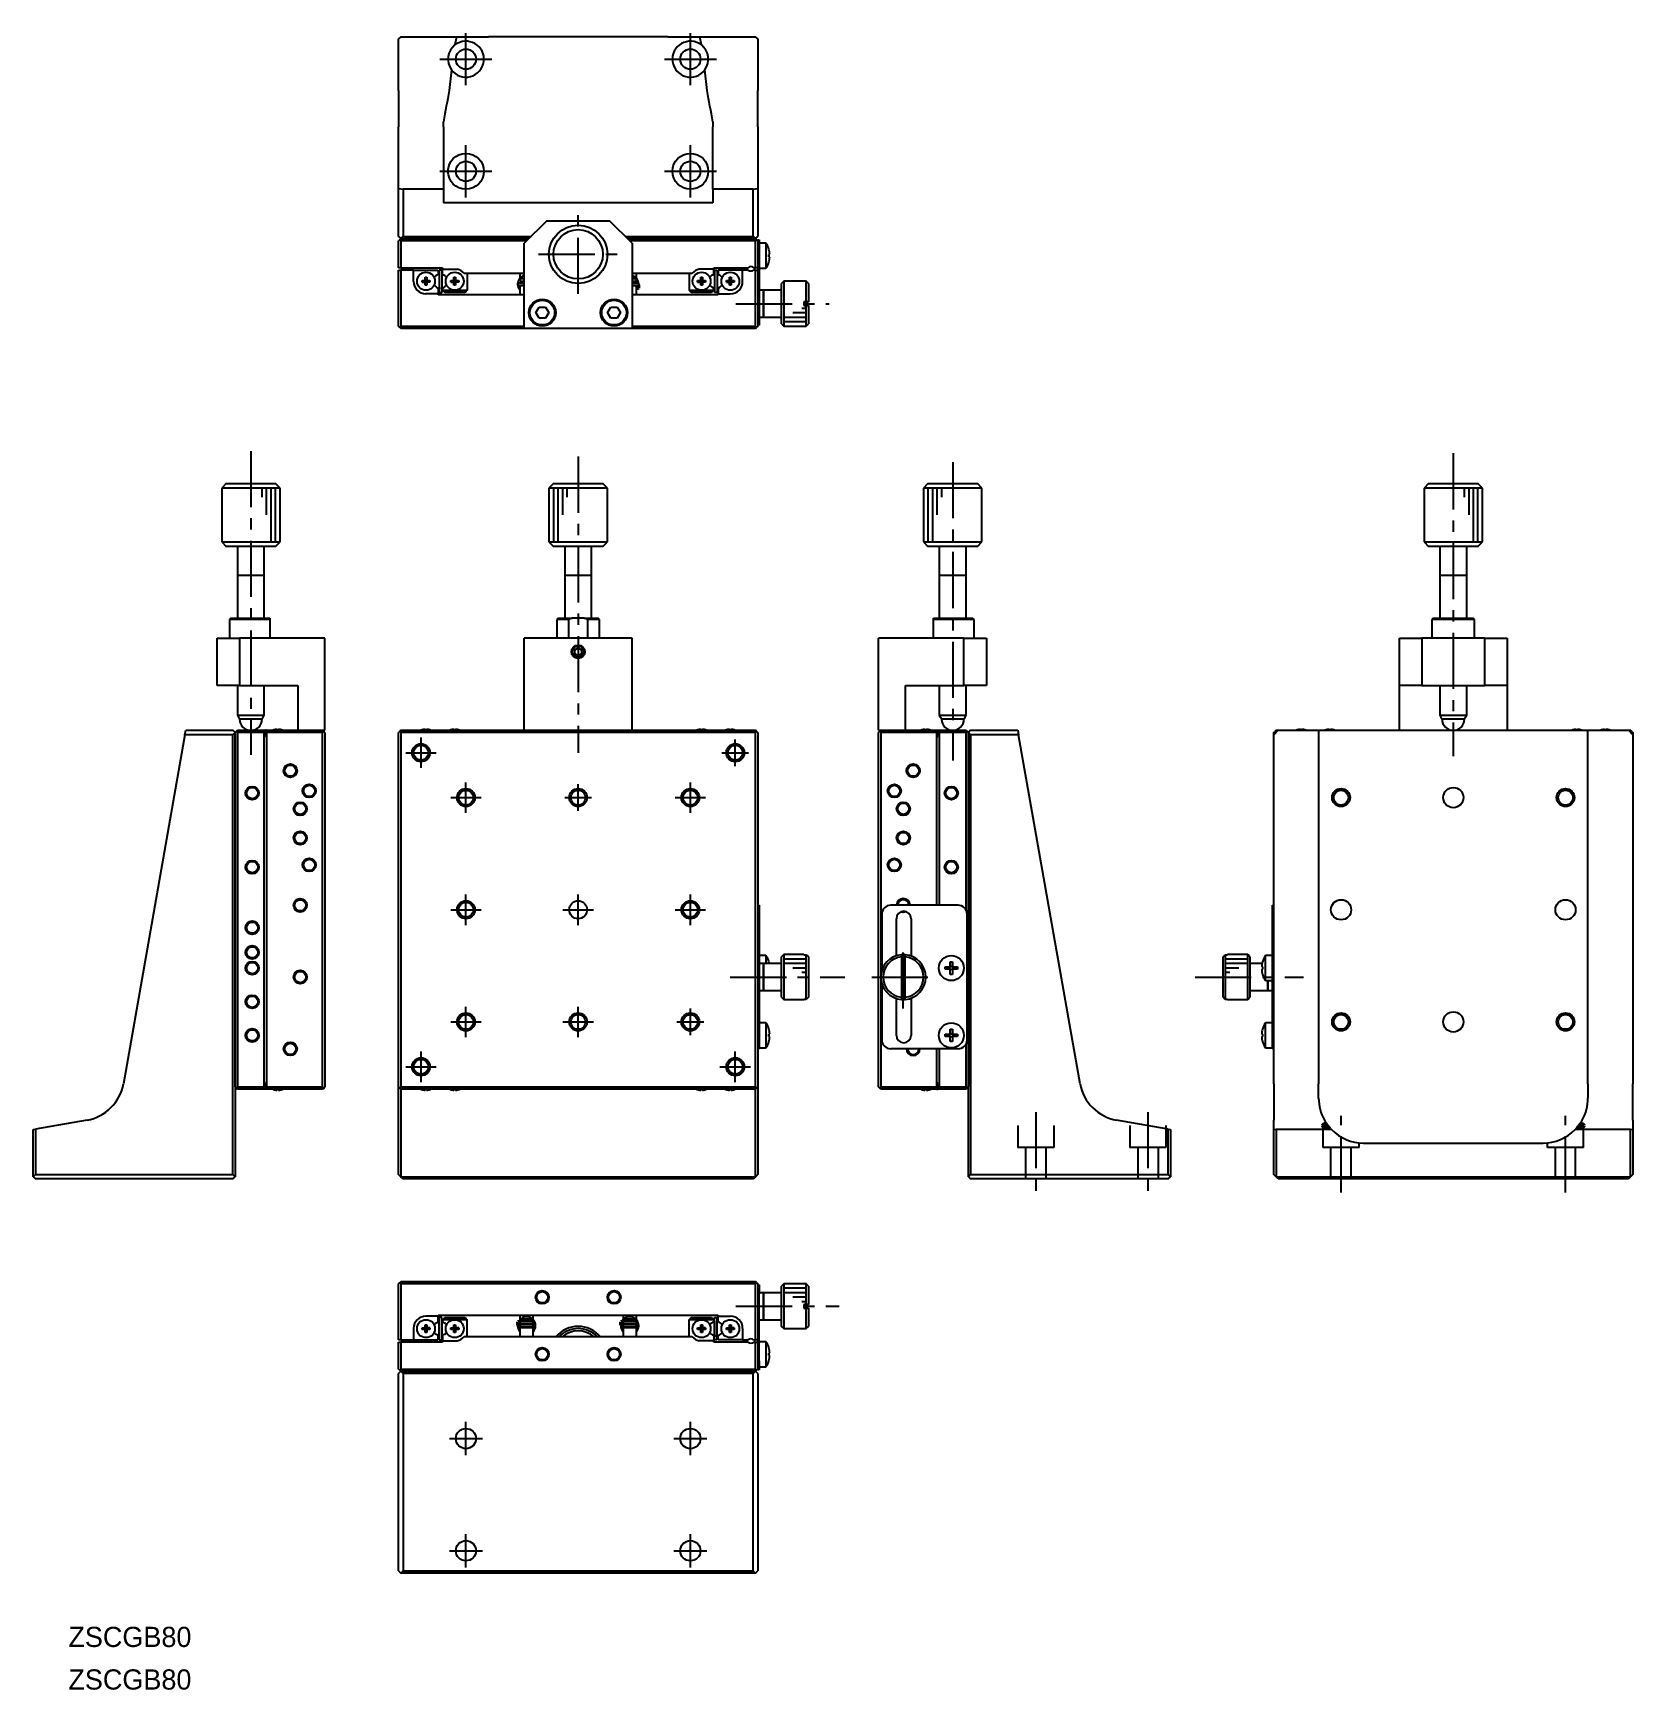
# Model space of a CAD drawing. Extents: x 34 to 390, y 2 to 372.
import ezdxf

# ---------------------------------------------------------------- set-up
doc = ezdxf.new("R2010")
doc.units = 0
doc.header["$LTSCALE"] = 10
doc.linetypes.add('CENTER', pattern=[2, 1.25, -0.25, 0.25, -0.25])
doc.linetypes.add('DASHED', pattern=[3.5, 2, -1.5])
doc.layers.get('0').update_dxf_attribs({"linetype": 'CONTINUOUS'})
doc.layers.add('1', color=7, linetype='CONTINUOUS')
doc.layers.add('CENTER', color=1, linetype='CENTER')
doc.styles.get("Standard").update_dxf_attribs({"font": 'FGP教科書体NT-M'})

msp = doc.modelspace()

# ---------------------------------------------------------------- texts
at = {"layer": '1', "color": 7, "linetype": 'CONTINUOUS'}
for p in [(41.742238, 11.93578), (41.742238, 2.446228)]:
    msp.add_text('ZSCGB80', height=4.5, dxfattribs=at).set_placement(p)

# ---------------------------------------------------------------- linework, layer by layer
at = {"color": 3, "linetype": 'CONTINUOUS'}
for p, q in [((205.120853, 310.354226), (206.120853, 310.354226)), ((201.120853, 308.354226), (206.120853, 308.354226)), ((201.120853, 307.354226), (206.120853, 307.354226)), ((203.120853, 309.354226), (206.120853, 309.354226)), ((84.899145, 268.261119), (84.899145, 270.261119)), ((85.899145, 264.261119), (85.899145, 270.261119)), ((86.899145, 258.261119), (86.899145, 270.261119)), ((87.899145, 258.261119), (87.899145, 270.261119)), ((149.820853, 270.261119), (149.820853, 258.261119)), ((150.820853, 270.261119), (150.820853, 258.261119)), ((151.820853, 270.261119), (151.820853, 264.261119)), ((152.820853, 270.261119), (152.820853, 268.261119)), ((233.260977, 270.261119), (233.260977, 258.261119)), ((234.260977, 270.261119), (234.260977, 258.261119)), ((235.260977, 270.261119), (235.260977, 264.261119)), ((236.260977, 270.261119), (236.260977, 268.261119)), ((352.793179, 268.261119), (352.793179, 270.261119)), ((353.793179, 264.261119), (353.793179, 270.261119)), ((354.793179, 258.261119), (354.793179, 270.261119)), ((355.793179, 258.261119), (355.793179, 270.261119)), ((85.39915, 250.761119), (79.39914, 250.761119)), ((152.322702, 250.761119), (152.320848, 250.761119)), ((158.320858, 250.761119), (152.322702, 250.761119)), ((238.760977, 250.761119), (235.760972, 250.761119)), ((241.760982, 250.761119), (238.760977, 250.761119)), ((353.293184, 250.761119), (347.293174, 250.761119)), ((206.120853, 165.261119), (201.120853, 165.261119)), ((206.120853, 164.261119), (201.120853, 164.261119)), ((206.120853, 163.261119), (203.120853, 163.261119)), ((304.493179, 165.261119), (299.493179, 165.261119)), ((304.493179, 164.261119), (299.493179, 164.261119)), ((302.493179, 163.261119), (299.493179, 163.261119)), ((206.120853, 162.261119), (205.120853, 162.261119)), ((300.493179, 162.261119), (299.493179, 162.261119)), ((206.120853, 91.891776), (201.120853, 91.891776)), ((206.120853, 90.891776), (201.120853, 90.891776)), ((206.120853, 89.891776), (203.120853, 89.891776)), ((206.120853, 88.891776), (205.120853, 88.891776))]:
    msp.add_line(p, q, dxfattribs=at)
at = {"color": 3, "linetype": 'DASHED'}
for p, q in [((253.260977, 128.142753), (253.260977, 123.261119)), ((261.260977, 128.142753), (261.260977, 123.261119)), ((278.260977, 128.142753), (278.260977, 123.261119)), ((286.260977, 128.142753), (286.260977, 123.261119)), ((321.293179, 123.261119), (321.293179, 128.142753)), ((379.293179, 123.261119), (379.293179, 128.142762)), ((261.260977, 123.261119), (253.260977, 123.261119)), ((255.010977, 123.261119), (255.010977, 116.261119)), ((259.510977, 123.261119), (259.510977, 116.261119)), ((286.260977, 123.261119), (278.260977, 123.261119)), ((280.010977, 123.261119), (280.010977, 116.261119)), ((284.510977, 123.261119), (284.510977, 116.261119)), ((329.293179, 123.261119), (321.293179, 123.261119)), ((323.043179, 116.261119), (323.043179, 123.261119)), ((327.543179, 116.261119), (327.543179, 123.261119)), ((329.293179, 123.261119), (329.293179, 124.311244)), ((371.293179, 123.261119), (371.293179, 124.311244)), ((379.293179, 123.261119), (371.293179, 123.261119)), ((373.043179, 116.261119), (373.043179, 123.261119)), ((377.543179, 116.261119), (377.543179, 123.261119))]:
    msp.add_line(p, q, dxfattribs=at)
at = {"color": 3, "linetype": 'CONTINUOUS'}
for centre, radius in [((155.320853, 233.761119), 1.5), ((120.320853, 211.261119), 2), ((190.320853, 211.261119), 2), ((91.199145, 207.261119), 1.5), ((229.960977, 207.261119), 1.5), ((82.699145, 202.261119), 1.5), ((95.399145, 202.761119), 1.5), ((130.320853, 201.261119), 2), ((155.320853, 201.261119), 2), ((180.320853, 201.261119), 2), ((225.760977, 202.761119), 1.5), ((238.460977, 202.261119), 1.5), ((325.293179, 201.261119), 2), ((375.293179, 201.261119), 2), ((93.399145, 198.761119), 1.5), ((227.760977, 198.761119), 1.5), ((93.399145, 192.261119), 1.5), ((227.760977, 192.261119), 1.5), ((82.699145, 185.761119), 1.5), ((95.399145, 186.261119), 1.5), ((225.760977, 186.261119), 1.5), ((238.460977, 185.761119), 1.5), ((93.399145, 177.261119), 1.5), ((130.320853, 176.261119), 2), ((180.320853, 176.261119), 2), ((82.699145, 172.261119), 1.5), ((82.699145, 166.761119), 1.5), ((82.699145, 163.261119), 1.5), ((93.399145, 161.261119), 1.5), ((82.699145, 155.761119), 1.5), ((130.320853, 151.261119), 2), ((155.320853, 151.261119), 2), ((180.320853, 151.261119), 2), ((325.293179, 151.261119), 2), ((375.293179, 151.261119), 2), ((82.699145, 148.261119), 1.5), ((91.199145, 145.261119), 1.5), ((120.320853, 141.261119), 2), ((190.320853, 141.261119), 2), ((147.320853, 89.891776), 1.5), ((163.320853, 89.891776), 1.5), ((147.320853, 77.191776), 1.5), ((163.320853, 77.191776), 1.5)]:
    msp.add_circle(centre, radius, dxfattribs=at)
for centre, start, end in [((227.760977, 177.261119), 0, 180), ((227.760977, 177.261119), 253.366025, 270), ((227.760977, 177.261119), 270, 290.45228), ((229.960977, 145.261119), 180, 270), ((229.960977, 145.261119), 270, 0)]:
    msp.add_arc(centre, 1.5, start, end, dxfattribs=at)
at = {"layer": '1', "color": 7, "linetype": 'CONTINUOUS'}
for p, q in [((115.820853, 370.854226), (115.320853, 370.354226)), ((115.320853, 358.855578), (115.320853, 370.354226)), ((115.820853, 370.854226), (128.179425, 370.854226)), ((128.179425, 370.854226), (127.876208, 369.020251)), ((128.179425, 370.854226), (135.320853, 370.854226)), ((175.320853, 370.854226), (135.320853, 370.854226)), ((175.320853, 370.854226), (182.462281, 370.854226)), ((182.765498, 369.020251), (182.462281, 370.854226)), ((182.462281, 370.854226), (194.820853, 370.854226)), ((195.320853, 370.354226), (194.820853, 370.854226)), ((195.320853, 370.354226), (195.320853, 358.855578)), ((127.103856, 363.477059), (126.59483, 358.855578)), ((184.046876, 358.855578), (183.537851, 363.477059)), ((115.320853, 358.855578), (115.320853, 350.743982)), ((195.320853, 350.743982), (195.320853, 358.855578)), ((125.320853, 350.743982), (125.320853, 351.910985)), ((185.320853, 351.910985), (185.320853, 350.743982)), ((115.320853, 337.030553), (115.320853, 350.743982)), ((125.320853, 350.743982), (125.320853, 336.854226)), ((185.320853, 336.854226), (185.320853, 350.743982)), ((195.320853, 350.743982), (195.320853, 337.030553)), ((115.320853, 337.030553), (116.320853, 336.854226)), ((115.320853, 326.354226), (115.320853, 337.030553)), ((125.320853, 336.854226), (116.320853, 336.854226)), ((116.320853, 336.854226), (116.320853, 326.354226)), ((125.320853, 336.854226), (125.320853, 333.854226)), ((194.320853, 336.854226), (185.320853, 336.854226)), ((185.320853, 336.854226), (185.320853, 333.854226)), ((194.320853, 336.854226), (195.320853, 337.030553)), ((194.320853, 326.354226), (194.320853, 336.854226)), ((195.320853, 337.030553), (195.320853, 326.354226)), ((185.320853, 333.854226), (125.320853, 333.854226)), ((148.320853, 329.854226), (143.320853, 324.854226)), ((148.320853, 329.854226), (162.320853, 329.854226)), ((167.320853, 324.854226), (162.320853, 329.854226)), ((115.320853, 326.354226), (115.820853, 325.854226)), ((115.570853, 325.604226), (115.320853, 325.354226)), ((115.320853, 319.354226), (115.320853, 325.354226)), ((115.820853, 325.854226), (115.570853, 325.604226)), ((115.570853, 325.604226), (115.820853, 325.354226)), ((115.820853, 325.854226), (116.320853, 326.354226)), ((115.820853, 325.854226), (126.820853, 325.854226)), ((126.820853, 325.854226), (115.820853, 325.854226)), ((143.820853, 325.354226), (115.820853, 325.354226)), ((115.820853, 325.354226), (115.820853, 319.354226)), ((116.320853, 326.354226), (144.820853, 326.354226)), ((127.170853, 325.504226), (126.820853, 325.854226)), ((144.320853, 325.854226), (126.820853, 325.854226)), ((143.970853, 325.504226), (127.170853, 325.504226)), ((165.820853, 326.354226), (194.320853, 326.354226)), ((183.820853, 325.854226), (166.320853, 325.854226)), ((183.470853, 325.504226), (166.670853, 325.504226)), ((194.820853, 325.354226), (166.820853, 325.354226)), ((183.820853, 325.854226), (183.470853, 325.504226)), ((183.820853, 325.854226), (194.820853, 325.854226)), ((194.820853, 325.854226), (183.820853, 325.854226)), ((194.320853, 326.354226), (194.820853, 325.854226)), ((194.820853, 325.854226), (195.320853, 326.354226)), ((195.070853, 325.604226), (194.820853, 325.854226)), ((194.820853, 325.354226), (195.070853, 325.604226)), ((194.820853, 319.354226), (194.820853, 325.354226)), ((195.320853, 325.354226), (195.070853, 325.604226)), ((195.320853, 325.354226), (195.320853, 325.554226)), ((195.320853, 325.554226), (195.620853, 325.554226)), ((195.320853, 325.354226), (195.320853, 319.354226)), ((195.620853, 325.554226), (195.620853, 323.554226)), ((143.320853, 305.854226), (143.320853, 324.854226)), ((167.320853, 324.854226), (167.320853, 305.854226)), ((197.163316, 324.854226), (195.620853, 324.854226)), ((195.620853, 323.554226), (195.620853, 323.304226)), ((195.620853, 323.304226), (195.620853, 320.804226)), ((197.163316, 324.854226), (197.163316, 319.254226)), ((197.814058, 323.453366), (197.820226, 323.456374)), ((197.814058, 321.794226), (197.814058, 322.314226)), ((197.814058, 322.314226), (198.007315, 322.314226)), ((198.007315, 321.794226), (197.814058, 321.794226)), ((115.820853, 319.354226), (115.320853, 319.354226)), ((115.320853, 306.354226), (115.320853, 318.854226)), ((115.320853, 318.854226), (115.820853, 318.854226)), ((115.820853, 319.354226), (125.120853, 319.354226)), ((115.820853, 318.854226), (115.820853, 306.354226)), ((118.670853, 318.854226), (115.820853, 318.854226)), ((118.670853, 316.304226), (118.670853, 318.854226)), ((118.670853, 318.854226), (124.120853, 318.854226)), ((124.120853, 317.898638), (123.827103, 317.729042)), ((124.120853, 318.854226), (124.120853, 317.898638)), ((124.320853, 318.854226), (124.320853, 313.854226)), ((124.920853, 318.854226), (124.320853, 318.854226)), ((124.320853, 318.854226), (124.320853, 317.913122)), ((124.320853, 318.004226), (124.320853, 317.913122)), ((124.320853, 318.004226), (124.320853, 317.913122)), ((124.320853, 318.004226), (124.320853, 317.913122)), ((124.320853, 318.004226), (124.320853, 317.913122)), ((124.320853, 318.004226), (124.320853, 317.913122)), ((124.320853, 318.004226), (124.320853, 317.913122)), ((124.320853, 318.004226), (124.320853, 317.913122)), ((124.320853, 318.004226), (124.320853, 317.913122)), ((124.320853, 318.004226), (124.320853, 317.913122)), ((124.320853, 318.004226), (124.320853, 317.913122)), ((124.320853, 318.004226), (124.320853, 317.913122)), ((124.320853, 318.004226), (124.320853, 317.913122)), ((124.320853, 318.004226), (124.320853, 317.913122)), ((124.320853, 318.004226), (124.320853, 317.913122)), ((124.320853, 318.004226), (124.320853, 317.913122)), ((124.320853, 318.004226), (124.320853, 317.913122)), ((124.320853, 318.004226), (124.320853, 314.704226)), ((124.320853, 318.004226), (124.320853, 317.913122)), ((124.320853, 318.004226), (124.320853, 317.913122)), ((124.320853, 318.004226), (124.320853, 317.913122)), ((124.320853, 318.004226), (124.320853, 317.913122)), ((124.320853, 318.004226), (124.320853, 317.913122)), ((124.320853, 318.004226), (124.320853, 317.913122)), ((124.320853, 318.004226), (124.320853, 317.913122)), ((124.320853, 318.004226), (124.320853, 317.913122)), ((124.320853, 318.004226), (124.320853, 317.913122)), ((124.320853, 318.004226), (124.320853, 317.913122)), ((124.320853, 318.004226), (124.320853, 317.913122)), ((124.320853, 318.004226), (124.320853, 317.913122)), ((124.320853, 318.004226), (124.320853, 317.913122)), ((124.320853, 318.004226), (124.320853, 317.913122)), ((124.320853, 318.004226), (124.320853, 317.913122)), ((124.920853, 318.854226), (124.920853, 313.854226)), ((125.120853, 319.354226), (125.120853, 319.054226)), ((125.120853, 319.054226), (128.342868, 319.054226)), ((125.120853, 317.898638), (125.120853, 319.054226)), ((125.414603, 317.729042), (125.120853, 317.898638)), ((129.899915, 318.154226), (143.320853, 318.154226)), ((130.620853, 318.154226), (130.620853, 314.354226)), ((142.320853, 318.154226), (142.320853, 317.007617)), ((167.320853, 318.154226), (180.741791, 318.154226)), ((168.320853, 316.999611), (168.320853, 318.154226)), ((180.020853, 318.154226), (180.020853, 314.354226)), ((185.520853, 319.054226), (182.298838, 319.054226)), ((185.227103, 317.729042), (185.520853, 317.898638)), ((185.520853, 319.354226), (193.159415, 319.354226)), ((185.520853, 319.054226), (185.520853, 319.354226)), ((185.520853, 317.898638), (185.520853, 319.054226)), ((185.720853, 318.854226), (185.720853, 313.854226)), ((185.720853, 318.854226), (186.320853, 318.854226)), ((186.320853, 318.854226), (186.320853, 313.854226)), ((186.320853, 318.854226), (186.320853, 317.913122)), ((186.320853, 318.004226), (186.320853, 317.913122)), ((186.320853, 318.004226), (186.320853, 317.913122)), ((186.320853, 318.004226), (186.320853, 317.913122)), ((186.320853, 318.004226), (186.320853, 317.913122)), ((186.320853, 318.004226), (186.320853, 317.913122)), ((186.320853, 318.004226), (186.320853, 317.913122)), ((186.320853, 318.004226), (186.320853, 317.913122)), ((186.320853, 318.004226), (186.320853, 317.913122)), ((186.320853, 318.004226), (186.320853, 317.913122)), ((186.320853, 318.004226), (186.320853, 317.913122)), ((186.320853, 318.004226), (186.320853, 317.913122)), ((186.320853, 318.004226), (186.320853, 317.913122)), ((186.320853, 318.004226), (186.320853, 317.913122)), ((186.320853, 318.004226), (186.320853, 317.913122)), ((186.320853, 318.004226), (186.320853, 317.913122)), ((186.320853, 318.004226), (186.320853, 317.913122)), ((186.320853, 318.004226), (186.320853, 314.704226)), ((186.320853, 318.004226), (186.320853, 317.913122)), ((186.320853, 318.004226), (186.320853, 317.913122)), ((186.320853, 318.004226), (186.320853, 317.913122)), ((186.320853, 318.004226), (186.320853, 317.913122)), ((186.320853, 318.004226), (186.320853, 317.913122)), ((186.320853, 318.004226), (186.320853, 317.913122)), ((186.320853, 318.004226), (186.320853, 317.913122)), ((186.320853, 318.004226), (186.320853, 317.913122)), ((186.320853, 318.004226), (186.320853, 317.913122)), ((186.320853, 318.004226), (186.320853, 317.913122)), ((186.320853, 318.004226), (186.320853, 317.913122)), ((186.320853, 318.004226), (186.320853, 317.913122)), ((186.320853, 318.004226), (186.320853, 317.913122)), ((186.320853, 318.004226), (186.320853, 317.913122)), ((186.320853, 318.004226), (186.320853, 317.913122)), ((186.520853, 318.854226), (186.520853, 317.898638)), ((191.970853, 318.854226), (186.520853, 318.854226)), ((186.520853, 317.898638), (186.814603, 317.729042)), ((191.970853, 316.304226), (191.970853, 318.854226)), ((193.220853, 318.854226), (191.970853, 318.854226)), ((194.820853, 318.854226), (194.420853, 318.854226)), ((194.482291, 319.354226), (194.820853, 319.354226)), ((195.320853, 319.354226), (194.820853, 319.354226)), ((194.820853, 306.354226), (194.820853, 318.854226)), ((194.820853, 318.854226), (195.320853, 318.854226)), ((195.320853, 319.354226), (195.320853, 318.854226)), ((195.320853, 318.854226), (195.320853, 306.354226)), ((195.620853, 320.804226), (195.620853, 308.554226)), ((195.620853, 319.254226), (197.163316, 319.254226)), ((197.820226, 320.652079), (197.814058, 320.655087)), ((120.534492, 316.534226), (121.240853, 316.534226)), ((120.534492, 316.174226), (120.534492, 316.534226)), ((121.240853, 316.174226), (120.534492, 316.174226)), ((120.534492, 316.174226), (121.240853, 316.174226)), ((121.240853, 317.240588), (121.600853, 317.240588)), ((121.240853, 316.534226), (121.240853, 317.240588)), ((121.251225, 316.523854), (121.240853, 316.534226)), ((121.251225, 316.184599), (121.240853, 316.174226)), ((121.240853, 315.467865), (121.240853, 316.174226)), ((121.600853, 315.467865), (121.240853, 315.467865)), ((121.251225, 316.523854), (121.590481, 316.523854)), ((121.251225, 316.184599), (121.251225, 316.523854)), ((121.590481, 316.184599), (121.251225, 316.184599)), ((121.590481, 316.523854), (121.600853, 316.534226)), ((121.590481, 316.523854), (121.590481, 316.184599)), ((121.590481, 316.184599), (121.600853, 316.174226)), ((121.600853, 317.240588), (121.600853, 316.534226)), ((121.600853, 316.534226), (122.307215, 316.534226)), ((121.600853, 316.174226), (121.600853, 315.467865)), ((122.307215, 316.174226), (121.600853, 316.174226)), ((122.307215, 316.174226), (121.600853, 316.174226)), ((122.307215, 316.534226), (122.307215, 316.174226)), ((123.827103, 314.979411), (124.120853, 314.809814)), ((124.120853, 314.809814), (124.120853, 313.554226)), ((124.320853, 314.795331), (124.320853, 314.704226)), ((124.320853, 314.795331), (124.320853, 313.854226)), ((124.320853, 314.795331), (124.320853, 314.704226)), ((125.120853, 314.809814), (125.414603, 314.979411)), ((125.120853, 314.354226), (125.120853, 314.809814)), ((125.120853, 314.354226), (127.820853, 314.354226)), ((125.620853, 313.854226), (125.120853, 314.354226)), ((126.934492, 316.534226), (127.640853, 316.534226)), ((126.934492, 316.174226), (126.934492, 316.534226)), ((127.640853, 316.174226), (126.934492, 316.174226)), ((126.934492, 316.174226), (127.640853, 316.174226)), ((127.640853, 317.240588), (128.000853, 317.240588)), ((127.640853, 316.534226), (127.640853, 317.240588)), ((127.651225, 316.523854), (127.640853, 316.534226)), ((127.651225, 316.184599), (127.640853, 316.174226)), ((127.640853, 315.467865), (127.640853, 316.174226)), ((128.000853, 315.467865), (127.640853, 315.467865)), ((127.651225, 316.523854), (127.990481, 316.523854)), ((127.651225, 316.184599), (127.651225, 316.523854)), ((127.990481, 316.184599), (127.651225, 316.184599)), ((127.820853, 314.354226), (130.620853, 314.354226)), ((127.990481, 316.523854), (128.000853, 316.534226)), ((127.990481, 316.523854), (127.990481, 316.184599)), ((127.990481, 316.184599), (128.000853, 316.174226)), ((128.000853, 317.240588), (128.000853, 316.534226)), ((128.000853, 316.534226), (128.707215, 316.534226)), ((128.000853, 316.174226), (128.000853, 315.467865)), ((128.707215, 316.174226), (128.000853, 316.174226)), ((128.707215, 316.174226), (128.000853, 316.174226)), ((128.707215, 316.534226), (128.707215, 316.174226)), ((130.620853, 314.354226), (130.120853, 313.854226)), ((141.973506, 314.995761), (141.973875, 314.994608)), ((141.973875, 314.994608), (141.974622, 314.992292)), ((141.974622, 314.992292), (141.975012, 314.991094)), ((141.975012, 314.991094), (141.975547, 314.98946)), ((141.975547, 314.98946), (141.975858, 314.98852)), ((141.975858, 314.98852), (141.97635, 314.987034)), ((141.97635, 314.987034), (141.976661, 314.986103)), ((141.976661, 314.986103), (141.977377, 314.983973)), ((141.977377, 314.983973), (141.995117, 314.936983)), ((141.995175, 314.940552), (141.99482, 314.938414)), ((141.99482, 314.938414), (141.995596, 314.938733)), ((141.995117, 314.936983), (141.99482, 314.938414)), ((141.996134, 314.937239), (142.00909, 314.906984)), ((143.320853, 315.933721), (142.065224, 315.933721)), ((142.065224, 315.483721), (143.320853, 315.483721)), ((142.330391, 315.354213), (142.305606, 315.483703)), ((142.320853, 317.006868), (142.320853, 317.006766)), ((142.37517, 316.854226), (142.320853, 316.854226)), ((142.320853, 316.854226), (142.320853, 316.354226)), ((142.320853, 316.354226), (143.320853, 316.354226)), ((143.320853, 315.354226), (142.320853, 315.354226)), ((142.320853, 315.354226), (142.320853, 313.354226)), ((142.354956, 316.154226), (142.820853, 316.154226)), ((142.37517, 316.854226), (142.904338, 317.354226)), ((143.320853, 316.854226), (142.37517, 316.854226)), ((142.430076, 315.354267), (142.664776, 315.483721)), ((142.820853, 316.354226), (142.820853, 315.933721)), ((142.820853, 315.483721), (142.820853, 315.354226)), ((142.904338, 317.354226), (143.320853, 317.354226)), ((167.320853, 317.354226), (167.737368, 317.354226)), ((168.266536, 316.854226), (167.320853, 316.854226)), ((167.320853, 316.354226), (168.320853, 316.354226)), ((168.57754, 315.924492), (167.320853, 315.924492)), ((167.320853, 315.474492), (168.57754, 315.474492)), ((168.320853, 315.354226), (167.320853, 315.354226)), ((167.737368, 317.354226), (168.266536, 316.854226)), ((167.820853, 315.924492), (167.820853, 316.354226)), ((167.820853, 316.154226), (168.2854, 316.154226)), ((167.820853, 315.354226), (167.820853, 315.474492)), ((167.977989, 315.474492), (168.206706, 315.354234)), ((168.208274, 316.354264), (168.337145, 315.924544)), ((168.320853, 316.854226), (168.266536, 316.854226)), ((168.642872, 314.919088), (168.320815, 315.027463)), ((168.320853, 316.354226), (168.320853, 316.854226)), ((168.320853, 313.354226), (168.320853, 315.354226)), ((168.321022, 314.399872), (168.646721, 314.928227)), ((168.62844, 314.885898), (168.64302, 314.91945)), ((168.64302, 314.91945), (168.801073, 315.670852)), ((180.020853, 314.354226), (182.820853, 314.354226)), ((180.520853, 313.854226), (180.020853, 314.354226)), ((181.934492, 316.534226), (182.640853, 316.534226)), ((181.934492, 316.174226), (181.934492, 316.534226)), ((182.640853, 316.174226), (181.934492, 316.174226)), ((181.934492, 316.174226), (182.640853, 316.174226)), ((182.640853, 317.240588), (183.000853, 317.240588)), ((182.640853, 316.534226), (182.640853, 317.240588)), ((182.651225, 316.523854), (182.640853, 316.534226)), ((182.651225, 316.184599), (182.640853, 316.174226)), ((182.640853, 315.467865), (182.640853, 316.174226)), ((183.000853, 315.467865), (182.640853, 315.467865)), ((182.651225, 316.523854), (182.990481, 316.523854)), ((182.651225, 316.184599), (182.651225, 316.523854)), ((182.990481, 316.184599), (182.651225, 316.184599)), ((182.820853, 314.354226), (185.520853, 314.354226)), ((182.990481, 316.523854), (183.000853, 316.534226)), ((182.990481, 316.523854), (182.990481, 316.184599)), ((182.990481, 316.184599), (183.000853, 316.174226)), ((183.000853, 317.240588), (183.000853, 316.534226)), ((183.000853, 316.534226), (183.707215, 316.534226)), ((183.000853, 316.174226), (183.000853, 315.467865)), ((183.707215, 316.174226), (183.000853, 316.174226)), ((183.707215, 316.174226), (183.000853, 316.174226)), ((183.707215, 316.534226), (183.707215, 316.174226)), ((185.520853, 314.354226), (185.020853, 313.854226)), ((185.520853, 314.809814), (185.227103, 314.979411)), ((185.520853, 314.354226), (185.520853, 314.809814)), ((186.320853, 314.795331), (186.320853, 314.704226)), ((186.320853, 314.795331), (186.320853, 314.704226)), ((186.320853, 314.795331), (186.320853, 314.704226)), ((186.320853, 314.795331), (186.320853, 314.704226)), ((186.320853, 314.795331), (186.320853, 314.704226)), ((186.320853, 314.795331), (186.320853, 314.704226)), ((186.320853, 314.795331), (186.320853, 314.704226)), ((186.320853, 314.795331), (186.320853, 314.704226)), ((186.320853, 314.795331), (186.320853, 314.704226)), ((186.320853, 314.795331), (186.320853, 314.704226)), ((186.320853, 314.795331), (186.320853, 314.704226)), ((186.320853, 314.795331), (186.320853, 314.704226)), ((186.320853, 314.795331), (186.320853, 314.704226)), ((186.320853, 314.795331), (186.320853, 314.704226)), ((186.320853, 314.795331), (186.320853, 314.704226)), ((186.320853, 314.795331), (186.320853, 314.704226)), ((186.320853, 314.795331), (186.320853, 313.854226)), ((186.320853, 314.795331), (186.320853, 314.704226)), ((186.320853, 314.795331), (186.320853, 314.704226)), ((186.320853, 314.795331), (186.320853, 314.704226)), ((186.320853, 314.795331), (186.320853, 314.704226)), ((186.320853, 314.795331), (186.320853, 314.704226)), ((186.320853, 314.795331), (186.320853, 314.704226)), ((186.320853, 314.795331), (186.320853, 314.704226)), ((186.320853, 314.795331), (186.320853, 314.704226)), ((186.320853, 314.795331), (186.320853, 314.704226)), ((186.320853, 314.795331), (186.320853, 314.704226)), ((186.320853, 314.795331), (186.320853, 314.704226)), ((186.320853, 314.795331), (186.320853, 314.704226)), ((186.320853, 314.795331), (186.320853, 314.704226)), ((186.320853, 314.795331), (186.320853, 314.704226)), ((186.320853, 314.795331), (186.320853, 314.704226)), ((186.814603, 314.979411), (186.520853, 314.809814)), ((186.520853, 314.809814), (186.520853, 313.554226)), ((188.334492, 316.534226), (189.040853, 316.534226)), ((188.334492, 316.174226), (188.334492, 316.534226)), ((189.040853, 316.174226), (188.334492, 316.174226)), ((188.334492, 316.174226), (189.040853, 316.174226)), ((189.040853, 317.240588), (189.400853, 317.240588)), ((189.040853, 316.534226), (189.040853, 317.240588)), ((189.051225, 316.523854), (189.040853, 316.534226)), ((189.051225, 316.184599), (189.040853, 316.174226)), ((189.040853, 315.467865), (189.040853, 316.174226)), ((189.400853, 315.467865), (189.040853, 315.467865)), ((189.051225, 316.523854), (189.390481, 316.523854)), ((189.051225, 316.184599), (189.051225, 316.523854)), ((189.390481, 316.184599), (189.051225, 316.184599)), ((189.390481, 316.523854), (189.400853, 316.534226)), ((189.390481, 316.523854), (189.390481, 316.184599)), ((189.390481, 316.184599), (189.400853, 316.174226)), ((189.400853, 317.240588), (189.400853, 316.534226)), ((189.400853, 316.534226), (190.107215, 316.534226)), ((189.400853, 316.174226), (189.400853, 315.467865)), ((190.107215, 316.174226), (189.400853, 316.174226)), ((190.107215, 316.174226), (189.400853, 316.174226)), ((190.107215, 316.534226), (190.107215, 316.174226)), ((196.620853, 314.354226), (195.620853, 314.354226)), ((196.620853, 314.354226), (196.620853, 311.354226)), ((196.620853, 311.354226), (196.620853, 314.354226)), ((200.620853, 314.354226), (196.620853, 314.354226)), ((201.120853, 316.354226), (200.620853, 315.854226)), ((200.620853, 311.354226), (200.620853, 315.854226)), ((201.120853, 316.354226), (201.120853, 311.354226)), ((206.120853, 316.354226), (201.120853, 316.354226)), ((206.120853, 311.754226), (206.120853, 316.354226)), ((206.620853, 315.854226), (206.120853, 316.354226)), ((206.620853, 315.854226), (206.620853, 311.754226)), ((124.120853, 313.554226), (121.420853, 313.554226)), ((124.120853, 313.354226), (124.120853, 313.554226)), ((143.320853, 313.354226), (124.120853, 313.354226)), ((124.320853, 313.854226), (124.920853, 313.854226)), ((130.120853, 313.854226), (125.620853, 313.854226)), ((145.877477, 309.354226), (146.599165, 310.604226)), ((146.599165, 310.604226), (148.042541, 310.604226)), ((148.042541, 310.604226), (148.764229, 309.354226)), ((161.877477, 309.354226), (162.599165, 310.604226)), ((162.599165, 310.604226), (164.042541, 310.604226)), ((164.042541, 310.604226), (164.764229, 309.354226)), ((186.520853, 313.354226), (167.320853, 313.354226)), ((185.020853, 313.854226), (180.520853, 313.854226)), ((186.320853, 313.854226), (185.720853, 313.854226)), ((186.520853, 313.554226), (186.520853, 313.354226)), ((186.520853, 313.554226), (189.220853, 313.554226)), ((196.620853, 311.354226), (196.620853, 308.354226)), ((196.620853, 308.354226), (196.620853, 311.354226)), ((200.620853, 306.854226), (200.620853, 311.354226)), ((201.120853, 311.354226), (201.120853, 306.354226)), ((205.620853, 311.754226), (205.620853, 310.954226)), ((205.620853, 311.754226), (206.120853, 311.754226)), ((206.120853, 311.754226), (205.620853, 311.754226)), ((205.620853, 310.954226), (206.120853, 310.954226)), ((206.120853, 311.754226), (206.620853, 311.754226)), ((206.620853, 311.754226), (206.120853, 311.754226)), ((206.120853, 306.354226), (206.120853, 310.954226)), ((206.120853, 310.954226), (206.620853, 310.954226)), ((206.620853, 310.954226), (206.620853, 306.854226)), ((146.599165, 308.104226), (145.877477, 309.354226)), ((148.042541, 308.104226), (146.599165, 308.104226)), ((148.764229, 309.354226), (148.042541, 308.104226)), ((162.599165, 308.104226), (161.877477, 309.354226)), ((164.042541, 308.104226), (162.599165, 308.104226)), ((164.764229, 309.354226), (164.042541, 308.104226)), ((195.620853, 306.554226), (195.320853, 306.554226)), ((195.620853, 308.554226), (195.620853, 306.554226)), ((195.620853, 308.354226), (196.620853, 308.354226)), ((196.620853, 308.354226), (200.620853, 308.354226)), ((200.620853, 306.854226), (201.120853, 306.354226)), ((206.120853, 306.354226), (206.620853, 306.854226)), ((115.570853, 306.104226), (115.320853, 306.354226)), ((115.820853, 306.354226), (115.570853, 306.104226)), ((115.820853, 305.854226), (115.570853, 306.104226)), ((115.820853, 306.354226), (143.320853, 306.354226)), ((143.320853, 305.854226), (115.820853, 305.854226)), ((167.320853, 305.854226), (143.320853, 305.854226)), ((167.320853, 306.354226), (194.820853, 306.354226)), ((194.820853, 305.854226), (167.320853, 305.854226)), ((195.070853, 306.104226), (194.820853, 306.354226)), ((194.820853, 305.854226), (195.070853, 306.104226)), ((195.320853, 306.354226), (195.070853, 306.104226)), ((201.120853, 306.354226), (206.120853, 306.354226)), ((76.899145, 271.261119), (75.899145, 270.261119)), ((88.899145, 270.261119), (75.899145, 270.261119)), ((75.899145, 270.261119), (75.899145, 258.261119)), ((76.899145, 271.261119), (87.899145, 271.261119)), ((88.899145, 270.261119), (87.899145, 271.261119)), ((88.899145, 258.261119), (88.899145, 270.261119)), ((149.820853, 271.261119), (148.820853, 270.261119)), ((161.820853, 270.261119), (148.820853, 270.261119)), ((148.820853, 270.261119), (148.820853, 258.261119)), ((149.820853, 271.261119), (160.820853, 271.261119)), ((161.820853, 270.261119), (160.820853, 271.261119)), ((161.820853, 258.261119), (161.820853, 270.261119)), ((233.260977, 271.261119), (232.260977, 270.261119)), ((238.819845, 270.261119), (232.260977, 270.261119)), ((232.260977, 270.261119), (232.260977, 258.261119)), ((233.260977, 271.261119), (238.810788, 271.261119)), ((238.810788, 271.261119), (244.260977, 271.261119)), ((245.260977, 270.261119), (238.819845, 270.261119)), ((245.260977, 270.261119), (244.260977, 271.261119)), ((245.260977, 258.261119), (245.260977, 270.261119)), ((344.793179, 271.261119), (343.793179, 270.261119)), ((343.793446, 270.261119), (343.793179, 270.261119)), ((343.793179, 270.261119), (343.793179, 258.261119)), ((356.793179, 270.261119), (343.793446, 270.261119)), ((344.793179, 271.261119), (355.793179, 271.261119)), ((344.793405, 271.261119), (355.793179, 271.261119)), ((356.793179, 270.261119), (355.793179, 271.261119)), ((356.793179, 258.261119), (356.793179, 270.261119)), ((75.899145, 258.261119), (82.458012, 258.261119)), ((75.899145, 258.261119), (76.899145, 257.261119)), ((82.448956, 257.261119), (76.899145, 257.261119)), ((79.399145, 257.261119), (79.399145, 250.756119)), ((87.899145, 257.261119), (82.448956, 257.261119)), ((82.458012, 258.261119), (88.899145, 258.261119)), ((85.399145, 250.761119), (85.399145, 257.261119)), ((87.899145, 257.261119), (88.899145, 258.261119)), ((148.820853, 258.261119), (148.82112, 258.261119)), ((148.820853, 258.261119), (149.820853, 257.261119)), ((148.82112, 258.261119), (161.820853, 258.261119)), ((152.320853, 257.261119), (149.820853, 257.261119)), ((160.820853, 257.261119), (149.821079, 257.261119)), ((158.320853, 257.261119), (152.320853, 257.261119)), ((152.320853, 257.261119), (152.320853, 250.761119)), ((158.320853, 257.261119), (152.320976, 257.261119)), ((160.820853, 257.261119), (158.320853, 257.261119)), ((158.320853, 250.761119), (158.320853, 257.261119)), ((160.820853, 257.261119), (161.820853, 258.261119)), ((232.260977, 258.261119), (245.260977, 258.261119)), ((232.260977, 258.261119), (233.260977, 257.261119)), ((244.260977, 257.261119), (233.260977, 257.261119)), ((235.760977, 257.261119), (235.760977, 250.761119)), ((241.760977, 250.761119), (241.760977, 257.261119)), ((244.260977, 257.261119), (245.260977, 258.261119)), ((343.793179, 258.261119), (356.793179, 258.261119)), ((343.793179, 258.261119), (344.793179, 257.261119)), ((355.793179, 257.261119), (344.793179, 257.261119)), ((347.293179, 257.261119), (347.293179, 250.761119)), ((353.293179, 250.761119), (353.293179, 257.261119)), ((355.793179, 257.261119), (356.793179, 258.261119)), ((79.399145, 250.766119), (79.399145, 241.261119)), ((85.399145, 250.761119), (85.399145, 250.766119)), ((85.399145, 250.756119), (85.399145, 250.761119)), ((85.399145, 241.261119), (85.399145, 250.761119)), ((152.320853, 250.766119), (152.320853, 250.761119)), ((152.320853, 250.761119), (152.320853, 241.261138)), ((152.320853, 250.761119), (152.320853, 250.756119)), ((158.320853, 250.761119), (158.320853, 250.766119)), ((158.320853, 241.261138), (158.320853, 250.761119)), ((158.320853, 250.756119), (158.320853, 250.761119)), ((235.760977, 250.766119), (235.760977, 250.761119)), ((235.760977, 250.761119), (235.760977, 241.261119)), ((235.760977, 250.761119), (235.760977, 250.756119)), ((241.760977, 250.761119), (241.760977, 250.766119)), ((241.760977, 241.261119), (241.760977, 250.761119)), ((241.760977, 250.756119), (241.760977, 250.761119)), ((347.293179, 250.766119), (347.293179, 250.761119)), ((347.293179, 250.761119), (347.293179, 250.756119)), ((347.293179, 250.761119), (347.293179, 241.261138)), ((353.293179, 250.761119), (353.293179, 250.766119)), ((353.293179, 250.756119), (353.293179, 250.761119)), ((353.293179, 241.261138), (353.293179, 250.761119)), ((77.949145, 241.261119), (77.649145, 240.961119)), ((86.649145, 240.961119), (77.649145, 240.961119)), ((77.649145, 240.961119), (77.649145, 236.761119)), ((77.949145, 241.261119), (86.649145, 241.261119)), ((86.649145, 241.261119), (86.649145, 240.961119)), ((86.649145, 240.961119), (86.649145, 236.761119)), ((150.870853, 241.261119), (150.570853, 240.961119)), ((153.199533, 240.961119), (150.570853, 240.961119)), ((150.570853, 240.961119), (150.570853, 236.761119)), ((150.870853, 241.261119), (154.001762, 241.261119)), ((154.001762, 241.261119), (153.199533, 240.961119)), ((153.199533, 240.961119), (153.199533, 236.761119)), ((156.639944, 241.261119), (154.001762, 241.261119)), ((156.639944, 241.261119), (159.770853, 241.261119)), ((157.442173, 240.961119), (156.639944, 241.261119)), ((160.070853, 240.961119), (157.442173, 240.961119)), ((157.442173, 236.761119), (157.442173, 240.961119)), ((160.070853, 240.961119), (159.770853, 241.261119)), ((160.070853, 236.761119), (160.070853, 240.961119)), ((234.510977, 241.261119), (243.210977, 241.261119)), ((234.510977, 240.961119), (234.510977, 241.261119)), ((243.510977, 240.961119), (234.510977, 240.961119)), ((234.510977, 236.761119), (234.510977, 240.961119)), ((243.510977, 240.961119), (243.210977, 241.261119)), ((243.510977, 236.761119), (243.510977, 240.961119)), ((345.843179, 241.261119), (345.543179, 240.961119)), ((355.043179, 240.961119), (345.543179, 240.961119)), ((345.543179, 240.961119), (345.543179, 236.761119)), ((345.843179, 241.261119), (354.743179, 241.261119)), ((355.043179, 240.961119), (354.743179, 241.261119)), ((355.043179, 236.761119), (355.043179, 240.961119)), ((74.899145, 226.261119), (74.899145, 236.761119)), ((74.899145, 236.761119), (79.899145, 236.761119)), ((79.899145, 236.761119), (79.899145, 226.261119)), ((98.899145, 236.761119), (79.899145, 236.761119)), ((98.899145, 216.261119), (98.899145, 236.761119)), ((143.320853, 216.261119), (143.320853, 236.761119)), ((167.320853, 236.761119), (143.320853, 236.761119)), ((167.320853, 216.261119), (167.320853, 236.761119)), ((222.260977, 216.261119), (222.260977, 236.761119)), ((241.260977, 236.761119), (222.260977, 236.761119)), ((241.260977, 226.261119), (241.260977, 236.761119)), ((241.260977, 236.761119), (246.260977, 236.761119)), ((246.260977, 236.761119), (246.260977, 226.261119)), ((338.293179, 226.261119), (338.293179, 236.761119)), ((338.293179, 236.761119), (343.293179, 236.761119)), ((343.293179, 236.761119), (343.293179, 226.261119)), ((357.293179, 236.761119), (343.293179, 236.761119)), ((357.293179, 226.261119), (357.293179, 236.761119)), ((357.293179, 236.761119), (362.293179, 236.761119)), ((362.293179, 236.761119), (362.293179, 226.261119)), ((154.570853, 234.194131), (155.320853, 234.627144)), ((154.570853, 233.328106), (154.570853, 234.194131)), ((155.320853, 232.895093), (154.570853, 233.328106)), ((155.320853, 234.627144), (156.070853, 234.194131)), ((156.070853, 233.328106), (155.320853, 232.895093)), ((156.070853, 234.194131), (156.070853, 233.328106)), ((79.899145, 226.261119), (74.899145, 226.261119)), ((79.399145, 226.261119), (79.399145, 219.627144)), ((79.899145, 226.261119), (92.899145, 226.261119)), ((85.399145, 219.627144), (85.399145, 226.261119)), ((92.899145, 226.261119), (92.899145, 216.261119)), ((228.260977, 216.261119), (228.260977, 226.261119)), ((228.260977, 226.261119), (241.260977, 226.261119)), ((235.760977, 226.261119), (235.760977, 219.627144)), ((246.260977, 226.261119), (241.260977, 226.261119)), ((241.760977, 219.627144), (241.760977, 226.261119)), ((343.293179, 226.261119), (338.293179, 226.261119)), ((338.293179, 216.261119), (338.293179, 226.261119)), ((343.293179, 226.261119), (357.293179, 226.261119)), ((347.293179, 226.261099), (347.293179, 219.627144)), ((353.293179, 219.627144), (353.293179, 226.261099)), ((362.293179, 226.261119), (357.293179, 226.261119)), ((362.293179, 226.261119), (362.293179, 216.261119)), ((79.399145, 219.627144), (82.426314, 219.627144)), ((79.399145, 219.627144), (79.649145, 219.194131)), ((79.649145, 219.194131), (79.899145, 218.761119)), ((82.421786, 218.761119), (79.899145, 218.761119)), ((84.899145, 218.761119), (82.421786, 218.761119)), ((82.426314, 219.627144), (85.399145, 219.627144)), ((84.899145, 218.761119), (85.149145, 219.194131)), ((85.149145, 219.194131), (85.399145, 219.627144)), ((235.760977, 219.627144), (241.760977, 219.627144)), ((235.760977, 219.627144), (236.010977, 219.194131)), ((236.010977, 219.194131), (236.260977, 218.761119)), ((241.260977, 218.761119), (236.260977, 218.761119)), ((241.260977, 218.761119), (241.510977, 219.194131)), ((241.510977, 219.194131), (241.760977, 219.627144)), ((347.293179, 219.627144), (353.293179, 219.627144)), ((347.293179, 219.627144), (347.543179, 219.194131)), ((347.543179, 219.194131), (347.793179, 218.761119)), ((352.793179, 218.761119), (347.793179, 218.761119)), ((352.793179, 218.761119), (353.043179, 219.194131)), ((353.043179, 219.194131), (353.293179, 219.627144)), ((67.722818, 215.261119), (54.009389, 137.4884)), ((67.722818, 215.261119), (67.899145, 216.261119)), ((78.399145, 215.261119), (67.722818, 215.261119)), ((67.899145, 216.261119), (78.399145, 216.261119)), ((78.899145, 215.761119), (78.399145, 216.261119)), ((78.399145, 215.261119), (78.899145, 215.761119)), ((78.399145, 117.261119), (78.399145, 215.261119)), ((78.899145, 215.761119), (79.149145, 216.011119)), ((78.899145, 136.761119), (78.899145, 215.761119)), ((78.899145, 215.761119), (78.899145, 136.761119)), ((79.149145, 216.011119), (79.399145, 216.261119)), ((79.149145, 216.011119), (79.399145, 215.761119)), ((79.399145, 216.261119), (85.399145, 216.261119)), ((79.399145, 215.761119), (79.399145, 136.761119)), ((85.399145, 215.761119), (79.399145, 215.761119)), ((85.399145, 216.261119), (85.399145, 215.761119)), ((85.399145, 216.261119), (85.699145, 216.261119)), ((85.399145, 136.761119), (85.399145, 215.761119)), ((85.699145, 216.261119), (85.699145, 214.861119)), ((85.899145, 216.261119), (85.699145, 216.261119)), ((85.899145, 214.861119), (85.699145, 214.861119)), ((85.899145, 216.261119), (98.399145, 216.261119)), ((85.899145, 215.761119), (85.899145, 216.261119)), ((98.399145, 215.761119), (85.899145, 215.761119)), ((85.899145, 215.761119), (85.899145, 136.761119)), ((87.512783, 216.33064), (87.510529, 216.335263)), ((88.219145, 216.33064), (88.219145, 216.450977)), ((88.579145, 216.33064), (88.219145, 216.33064)), ((88.579145, 216.450977), (88.579145, 216.33064)), ((89.287761, 216.335263), (89.285506, 216.33064)), ((98.399145, 216.261119), (98.899145, 216.261119)), ((98.399145, 216.261119), (98.649145, 216.011119)), ((98.649145, 216.011119), (98.399145, 215.761119)), ((98.399145, 136.761119), (98.399145, 215.761119)), ((98.899145, 215.761119), (98.649145, 216.011119)), ((98.899145, 215.761119), (98.899145, 136.761119)), ((115.570853, 216.011119), (115.320853, 215.761119)), ((115.320853, 136.761119), (115.320853, 215.761119)), ((115.820853, 216.261119), (115.570853, 216.011119)), ((115.820853, 215.761119), (115.570853, 216.011119)), ((115.820853, 216.261119), (143.320853, 216.261119)), ((194.820853, 215.761119), (115.820853, 215.761119)), ((115.820853, 215.761119), (115.820853, 136.761119)), ((120.534492, 216.33064), (120.532237, 216.335263)), ((120.534492, 216.33064), (120.532237, 216.335263)), ((121.240853, 216.33064), (121.240853, 216.450977)), ((121.600853, 216.33064), (121.240853, 216.33064)), ((121.600853, 216.450977), (121.600853, 216.33064)), ((122.309469, 216.335263), (122.307215, 216.33064)), ((122.309469, 216.335263), (122.307215, 216.33064)), ((126.934492, 216.33064), (126.932237, 216.335263)), ((126.934492, 216.33064), (126.932237, 216.335263)), ((127.640853, 216.33064), (127.640853, 216.450977)), ((128.000853, 216.33064), (127.640853, 216.33064)), ((128.000853, 216.450977), (128.000853, 216.33064)), ((128.709469, 216.335263), (128.707215, 216.33064)), ((128.709469, 216.335263), (128.707215, 216.33064)), ((143.320853, 216.261119), (167.320853, 216.261119)), ((167.320853, 216.261119), (194.820853, 216.261119)), ((181.934492, 216.33064), (181.932237, 216.335263)), ((181.934492, 216.33064), (181.932237, 216.335263)), ((182.640853, 216.33064), (182.640853, 216.450977)), ((183.000853, 216.33064), (182.640853, 216.33064)), ((183.000853, 216.450977), (183.000853, 216.33064)), ((183.709469, 216.335263), (183.707215, 216.33064)), ((183.709469, 216.335263), (183.707215, 216.33064)), ((188.334492, 216.33064), (188.332237, 216.335263)), ((188.334492, 216.33064), (188.332237, 216.335263)), ((189.040853, 216.33064), (189.040853, 216.450977)), ((189.400853, 216.33064), (189.040853, 216.33064)), ((189.400853, 216.450977), (189.400853, 216.33064)), ((190.109469, 216.335263), (190.107215, 216.33064)), ((190.109469, 216.335263), (190.107215, 216.33064)), ((195.070853, 216.011119), (194.820853, 216.261119)), ((194.820853, 215.761119), (195.070853, 216.011119)), ((194.820853, 136.761119), (194.820853, 215.761119)), ((195.320853, 215.761119), (195.070853, 216.011119)), ((195.320853, 215.761119), (195.320853, 136.761119)), ((222.260977, 216.261119), (222.760977, 216.261119)), ((222.260977, 215.761119), (222.510977, 216.011119)), ((222.260977, 136.761119), (222.260977, 215.761119)), ((222.510977, 216.011119), (222.760977, 216.261119)), ((222.760977, 215.761119), (222.510977, 216.011119)), ((222.760977, 216.261119), (235.260977, 216.261119)), ((235.260977, 215.761119), (222.760977, 215.761119)), ((222.760977, 215.761119), (222.760977, 161.261119)), ((231.874616, 216.33064), (231.872361, 216.335263)), ((232.580977, 216.33064), (232.580977, 216.450977)), ((232.940977, 216.33064), (232.580977, 216.33064)), ((232.940977, 216.450977), (232.940977, 216.33064)), ((233.649593, 216.335263), (233.647339, 216.33064)), ((235.260977, 216.261119), (235.260977, 215.761119)), ((235.260977, 216.261119), (235.460977, 216.261119)), ((235.260977, 177.261119), (235.260977, 215.761119)), ((235.260977, 214.861119), (235.460977, 214.861119)), ((235.460977, 216.261119), (235.460977, 214.861119)), ((235.460977, 216.261119), (235.760977, 216.261119)), ((235.760977, 216.261119), (241.760977, 216.261119)), ((235.760977, 215.761119), (235.760977, 216.261119)), ((241.760977, 215.761119), (235.760977, 215.761119)), ((235.760977, 215.761119), (235.760977, 177.261119)), ((241.760977, 216.261119), (242.010977, 216.011119)), ((241.760977, 215.761119), (242.010977, 216.011119)), ((241.760977, 176.132898), (241.760977, 215.761119)), ((242.010977, 216.011119), (242.260977, 215.761119)), ((242.760977, 216.261119), (242.260977, 215.761119)), ((242.260977, 215.761119), (242.260977, 136.761119)), ((242.260977, 215.761119), (242.760977, 215.261119)), ((242.260977, 136.761119), (242.260977, 215.761119)), ((242.760977, 216.261119), (253.260977, 216.261119)), ((242.760977, 215.261119), (242.760977, 117.261119)), ((253.437304, 215.261119), (242.760977, 215.261119)), ((253.260977, 216.261119), (253.437304, 215.261119)), ((267.150733, 137.4884), (253.437304, 215.261119)), ((311.293179, 216.261119), (310.293179, 215.261119)), ((310.293179, 215.761119), (310.543179, 216.011119)), ((310.293179, 215.261119), (310.293179, 215.761119)), ((310.293179, 137.4884), (310.293179, 215.261119)), ((310.793179, 216.261119), (310.543179, 216.011119)), ((310.543179, 216.011119), (310.793179, 215.761119)), ((310.793179, 216.261119), (311.293179, 216.261119)), ((311.293179, 216.261119), (320.293179, 216.261119)), ((315.506818, 216.33064), (315.504563, 216.335263)), ((316.213179, 216.33064), (316.213179, 216.450977)), ((316.573179, 216.33064), (316.213179, 216.33064)), ((316.573179, 216.450977), (316.573179, 216.33064)), ((317.281795, 216.335263), (317.279541, 216.33064)), ((320.293179, 216.261119), (320.293179, 137.4884)), ((320.293179, 216.261119), (380.293179, 216.261119)), ((321.906818, 216.33064), (321.904563, 216.335263)), ((322.613179, 216.33064), (322.613179, 216.450977)), ((322.973179, 216.33064), (322.613179, 216.33064)), ((322.973179, 216.450977), (322.973179, 216.33064)), ((323.681795, 216.335263), (323.679541, 216.33064)), ((376.906818, 216.33064), (376.904563, 216.335263)), ((377.613179, 216.33064), (377.613179, 216.450977)), ((377.973179, 216.33064), (377.613179, 216.33064)), ((377.973179, 216.450977), (377.973179, 216.33064)), ((378.681795, 216.335263), (378.679541, 216.33064)), ((380.293179, 216.261119), (389.293179, 216.261119)), ((380.293179, 137.4884), (380.293179, 216.261119)), ((383.306818, 216.33064), (383.304563, 216.335263)), ((384.013179, 216.33064), (384.013179, 216.450977)), ((384.373179, 216.33064), (384.013179, 216.33064)), ((384.373179, 216.450977), (384.373179, 216.33064)), ((385.081795, 216.335263), (385.079541, 216.33064)), ((389.293179, 216.261119), (389.793179, 216.261119)), ((390.293179, 215.261119), (389.293179, 216.261119)), ((390.043179, 216.011119), (389.793179, 216.261119)), ((389.793179, 215.761119), (390.043179, 216.011119)), ((390.043179, 216.011119), (390.293179, 215.761119)), ((390.293179, 215.761119), (390.293179, 215.261119)), ((390.293179, 215.261119), (390.293179, 137.4884)), ((195.320853, 177.261119), (195.620853, 177.261119)), ((195.620853, 177.261119), (195.620853, 175.261119)), ((239.960977, 177.261119), (224.960977, 177.261119)), ((309.993179, 177.261119), (310.293179, 177.261119)), ((309.993179, 175.261119), (309.993179, 177.261119)), ((195.620853, 175.261119), (195.620853, 164.511119)), ((222.960977, 175.261119), (222.960977, 162.661118)), ((226.210977, 166.014801), (226.210977, 174.261119)), ((229.510977, 174.261119), (229.510977, 165.944867)), ((241.960977, 147.261119), (241.960977, 175.261119)), ((309.993179, 147.261119), (309.993179, 175.261119)), ((201.120853, 166.261119), (200.620853, 165.761119)), ((201.120853, 166.261119), (201.120853, 156.261119)), ((205.620853, 166.261119), (201.120853, 166.261119)), ((205.620853, 166.261119), (205.620853, 166.245093)), ((205.620853, 166.245093), (206.120853, 166.245093)), ((206.120853, 156.277144), (206.120853, 166.245093)), ((206.120853, 166.245093), (206.620853, 165.743305)), ((227.360977, 166.245093), (227.360977, 165.743305)), ((228.160977, 165.743305), (228.160977, 166.245093)), ((298.993179, 165.743305), (299.493179, 166.245093)), ((299.493179, 166.245093), (299.493179, 156.277144)), ((299.493179, 166.245093), (299.993179, 166.245093)), ((299.993179, 166.245093), (299.993179, 166.261119)), ((304.493179, 166.261119), (299.993179, 166.261119)), ((304.493179, 156.261119), (304.493179, 166.261119)), ((304.993179, 165.761119), (304.493179, 166.261119)), ((197.163316, 166.061119), (195.620853, 166.061119)), ((195.620853, 164.511119), (195.620853, 162.011119)), ((196.620853, 164.261119), (195.620853, 164.261119)), ((196.620853, 164.261119), (196.620853, 158.261119)), ((196.620853, 158.261119), (196.620853, 164.261119)), ((200.620853, 164.261119), (196.620853, 164.261119)), ((197.163316, 166.061119), (197.163316, 164.261119)), ((197.814058, 164.660258), (197.820226, 164.663266)), ((197.814058, 164.660258), (197.820226, 164.663266)), ((200.620853, 156.761119), (200.620853, 165.761119)), ((206.620853, 165.743305), (206.620853, 156.778932)), ((227.360977, 165.743305), (227.360977, 156.778932)), ((228.160977, 156.778932), (228.160977, 165.743305)), ((237.061838, 163.521119), (238.200977, 163.521119)), ((237.061838, 163.001119), (237.061838, 163.521119)), ((238.200977, 163.001119), (237.061838, 163.001119)), ((238.131535, 163.001119), (238.131535, 163.521119)), ((238.200977, 164.660258), (238.720977, 164.660258)), ((238.200977, 163.521119), (238.200977, 164.660258)), ((238.200977, 164.660258), (238.200977, 163.59056)), ((238.200977, 163.521119), (238.200977, 163.59056)), ((238.200977, 163.59056), (238.720977, 163.59056)), ((238.200977, 161.861979), (238.200977, 163.001119)), ((238.200977, 162.931677), (238.200977, 163.001119)), ((238.200977, 161.861979), (238.200977, 162.931677)), ((238.720977, 162.931677), (238.200977, 162.931677)), ((238.720977, 164.660258), (238.720977, 163.521119)), ((238.720977, 163.521119), (239.860116, 163.521119)), ((238.720977, 163.001119), (238.720977, 161.861979)), ((239.860116, 163.001119), (238.720977, 163.001119)), ((238.790419, 163.521119), (238.790419, 163.001119)), ((239.860116, 163.521119), (239.860116, 163.001119)), ((298.993179, 156.778932), (298.993179, 165.743305)), ((304.993179, 165.761119), (304.993179, 156.761119)), ((307.701104, 164.261119), (304.993179, 164.261119)), ((307.606718, 163.521119), (307.799975, 163.521119)), ((307.799975, 163.001119), (307.606718, 163.001119)), ((307.793806, 164.663266), (307.799975, 164.660258)), ((307.799975, 163.521119), (307.799975, 163.001119)), ((308.450716, 163.261119), (308.450716, 166.061119)), ((309.993179, 166.061119), (308.450716, 166.061119)), ((308.450716, 160.461119), (308.450716, 163.261119)), ((195.620853, 162.011119), (195.620853, 149.511119)), ((222.760977, 161.261119), (222.760977, 136.761119)), ((222.960977, 159.861119), (222.960977, 147.261119)), ((238.720977, 161.861979), (238.200977, 161.861979)), ((307.799975, 161.861979), (307.793806, 161.858971)), ((308.450716, 160.461119), (309.993179, 160.461119)), ((308.993179, 158.261119), (308.993179, 160.461119)), ((308.993179, 160.461119), (308.993179, 158.261119)), ((195.620853, 158.261119), (196.620853, 158.261119)), ((196.620853, 158.261119), (200.620853, 158.261119)), ((200.620853, 156.761119), (201.120853, 156.261119)), ((201.120853, 156.261119), (205.620853, 156.261119)), ((206.120853, 156.277144), (205.620853, 156.277144)), ((205.620853, 156.277144), (205.620853, 156.261119)), ((206.620853, 156.778932), (206.120853, 156.277144)), ((226.210977, 148.261119), (226.210977, 156.507436)), ((227.360977, 156.778932), (227.360977, 156.277144)), ((228.160977, 156.277144), (228.160977, 156.778932)), ((229.510977, 156.57737), (229.510977, 148.261119)), ((299.493179, 156.277144), (298.993179, 156.778932)), ((299.993179, 156.277144), (299.493179, 156.277144)), ((299.993179, 156.261119), (299.993179, 156.277144)), ((299.993179, 156.261119), (304.493179, 156.261119)), ((304.493179, 156.261119), (304.993179, 156.761119)), ((304.993179, 158.261119), (308.993179, 158.261119)), ((308.993179, 158.261119), (309.993179, 158.261119)), ((197.163316, 151.061119), (195.620853, 151.061119)), ((195.620853, 149.511119), (195.620853, 147.261119)), ((197.163316, 151.061119), (197.163316, 145.461119)), ((197.814058, 149.660258), (197.820226, 149.663266)), ((197.814058, 149.660258), (197.820226, 149.663266)), ((197.814058, 148.521119), (198.007315, 148.521119)), ((197.814058, 148.001119), (197.814058, 148.521119)), ((198.007315, 148.001119), (197.814058, 148.001119)), ((237.061838, 148.521119), (238.200977, 148.521119)), ((237.061838, 148.001119), (237.061838, 148.521119)), ((238.200977, 148.001119), (237.061838, 148.001119)), ((238.131535, 148.001119), (238.131535, 148.521119)), ((238.200977, 149.660258), (238.720977, 149.660258)), ((238.200977, 148.521119), (238.200977, 149.660258)), ((238.200977, 149.660258), (238.200977, 148.59056)), ((238.200977, 148.521119), (238.200977, 148.59056)), ((238.200977, 148.59056), (238.720977, 148.59056)), ((238.200977, 146.861979), (238.200977, 148.001119)), ((238.200977, 147.931677), (238.200977, 148.001119)), ((238.200977, 146.861979), (238.200977, 147.931677)), ((238.720977, 147.931677), (238.200977, 147.931677)), ((238.720977, 149.660258), (238.720977, 148.521119)), ((238.720977, 148.521119), (239.860116, 148.521119)), ((238.720977, 148.001119), (238.720977, 146.861979)), ((239.860116, 148.001119), (238.720977, 148.001119)), ((238.790419, 148.521119), (238.790419, 148.001119)), ((239.860116, 148.521119), (239.860116, 148.001119)), ((307.606718, 148.521119), (307.799975, 148.521119)), ((307.799975, 148.001119), (307.606718, 148.001119)), ((307.793806, 149.663266), (307.799975, 149.660258)), ((307.799975, 148.521119), (307.799975, 148.001119)), ((308.450716, 148.261119), (308.450716, 151.061119)), ((309.993179, 151.061119), (308.450716, 151.061119)), ((308.450716, 145.461119), (308.450716, 148.261119)), ((195.620853, 145.261119), (195.320853, 145.261119)), ((195.620853, 147.261119), (195.620853, 145.261119)), ((195.620853, 145.461119), (197.163316, 145.461119)), ((197.820226, 146.858971), (197.814058, 146.861979)), ((197.820226, 146.858971), (197.814058, 146.861979)), ((239.960977, 145.261119), (224.960977, 145.261119)), ((235.260977, 136.761119), (235.260977, 145.261119)), ((235.760977, 145.261119), (235.760977, 136.761119)), ((238.720977, 146.861979), (238.200977, 146.861979)), ((241.760977, 136.761119), (241.760977, 146.389339)), ((307.799975, 146.861979), (307.793806, 146.858971)), ((308.450716, 145.461119), (309.993179, 145.461119)), ((309.993179, 145.261119), (309.993179, 147.261119)), ((310.293179, 145.261119), (309.993179, 145.261119)), ((79.149145, 136.511119), (78.899145, 136.761119)), ((78.899145, 136.761119), (78.899145, 116.761119)), ((79.399145, 136.761119), (79.149145, 136.511119)), ((79.399145, 136.761119), (85.399145, 136.761119)), ((85.399145, 136.761119), (85.399145, 136.261119)), ((85.899145, 137.661119), (85.699145, 137.661119)), ((85.699145, 136.261119), (85.699145, 137.661119)), ((85.899145, 136.761119), (98.399145, 136.761119)), ((85.899145, 136.261119), (85.899145, 136.761119)), ((98.399145, 136.761119), (98.649145, 136.511119)), ((98.649145, 136.511119), (98.899145, 136.761119)), ((115.320853, 136.761119), (115.570853, 136.511119)), ((115.320853, 117.261119), (115.320853, 136.761119)), ((115.570853, 136.511119), (115.820853, 136.761119)), ((115.820853, 136.761119), (194.820853, 136.761119)), ((195.070853, 136.511119), (194.820853, 136.761119)), ((195.070853, 136.511119), (195.320853, 136.761119)), ((195.320853, 136.761119), (195.320853, 117.261119)), ((222.510977, 136.511119), (222.260977, 136.761119)), ((222.510977, 136.511119), (222.760977, 136.761119)), ((222.760977, 136.761119), (235.260977, 136.761119)), ((235.260977, 137.661119), (235.460977, 137.661119)), ((235.260977, 136.761119), (235.260977, 136.261119)), ((235.460977, 136.261119), (235.460977, 137.661119)), ((235.760977, 136.761119), (241.760977, 136.761119)), ((235.760977, 136.261119), (235.760977, 136.761119)), ((242.010977, 136.511119), (241.760977, 136.761119)), ((242.260977, 136.761119), (242.010977, 136.511119)), ((242.260977, 116.761119), (242.260977, 136.761119)), ((310.293179, 137.4884), (310.293179, 129.376804)), ((320.293179, 134.261119), (320.293179, 137.4884)), ((380.293179, 137.4884), (380.293179, 134.261119)), ((390.293179, 129.376804), (390.293179, 137.4884)), ((79.399145, 136.261119), (79.149145, 136.511119)), ((85.399145, 136.261119), (79.399145, 136.261119)), ((85.699145, 136.261119), (85.399145, 136.261119)), ((85.899145, 136.261119), (85.699145, 136.261119)), ((98.399145, 136.261119), (85.899145, 136.261119)), ((87.510529, 136.186974), (87.512783, 136.191597)), ((88.219145, 136.191597), (88.579145, 136.191597)), ((88.219145, 136.07126), (88.219145, 136.191597)), ((88.579145, 136.191597), (88.579145, 136.07126)), ((89.285506, 136.191597), (89.287761, 136.186974)), ((98.649145, 136.511119), (98.399145, 136.261119)), ((115.570853, 136.511119), (115.820853, 136.261119)), ((194.820853, 136.261119), (115.820853, 136.261119)), ((115.820853, 136.261119), (115.820853, 116.761119)), ((120.532237, 136.186974), (120.534492, 136.191597)), ((120.532237, 136.186974), (120.534492, 136.191597)), ((121.240853, 136.191597), (121.600853, 136.191597)), ((121.240853, 136.07126), (121.240853, 136.191597)), ((121.600853, 136.191597), (121.600853, 136.07126)), ((122.307215, 136.191597), (122.309469, 136.186974)), ((122.307215, 136.191597), (122.309469, 136.186974)), ((126.932237, 136.186974), (126.934492, 136.191597)), ((126.932237, 136.186974), (126.934492, 136.191597)), ((127.640853, 136.191597), (128.000853, 136.191597)), ((127.640853, 136.07126), (127.640853, 136.191597)), ((128.000853, 136.191597), (128.000853, 136.07126)), ((128.707215, 136.191597), (128.709469, 136.186974)), ((128.707215, 136.191597), (128.709469, 136.186974)), ((181.932237, 136.186974), (181.934492, 136.191597)), ((181.932237, 136.186974), (181.934492, 136.191597)), ((182.640853, 136.191597), (183.000853, 136.191597)), ((182.640853, 136.07126), (182.640853, 136.191597)), ((183.000853, 136.191597), (183.000853, 136.07126)), ((183.707215, 136.191597), (183.709469, 136.186974)), ((183.707215, 136.191597), (183.709469, 136.186974)), ((188.332237, 136.186974), (188.334492, 136.191597)), ((188.332237, 136.186974), (188.334492, 136.191597)), ((189.040853, 136.191597), (189.400853, 136.191597)), ((189.040853, 136.07126), (189.040853, 136.191597)), ((189.400853, 136.191597), (189.400853, 136.07126)), ((190.107215, 136.191597), (190.109469, 136.186974)), ((190.107215, 136.191597), (190.109469, 136.186974)), ((194.820853, 136.261119), (195.070853, 136.511119)), ((194.820853, 116.761119), (194.820853, 136.261119)), ((222.760977, 136.261119), (222.510977, 136.511119)), ((235.260977, 136.261119), (222.760977, 136.261119)), ((231.872361, 136.186974), (231.874616, 136.191597)), ((232.580977, 136.191597), (232.940977, 136.191597)), ((232.580977, 136.07126), (232.580977, 136.191597)), ((232.940977, 136.191597), (232.940977, 136.07126)), ((233.647339, 136.191597), (233.649593, 136.186974)), ((235.260977, 136.261119), (235.460977, 136.261119)), ((235.760977, 136.261119), (235.460977, 136.261119)), ((241.760977, 136.261119), (235.760977, 136.261119)), ((242.010977, 136.511119), (241.760977, 136.261119)), ((45.897793, 129.376804), (34.399145, 127.349282)), ((286.760977, 127.349282), (275.262329, 129.376804)), ((310.293179, 127.349282), (310.293179, 129.376804)), ((390.293179, 129.376804), (390.293179, 127.349282)), ((33.899145, 127.261119), (34.399145, 127.349282)), ((33.899145, 116.761119), (33.899145, 127.261119)), ((34.399145, 127.349282), (34.399145, 117.261119)), ((286.760977, 117.261119), (286.760977, 127.349282)), ((286.760977, 127.349282), (287.260977, 127.261119)), ((287.260977, 127.261119), (287.260977, 116.761119)), ((310.293179, 117.261119), (310.293179, 127.349282)), ((310.293179, 127.349282), (310.793179, 127.261119)), ((310.793179, 127.261119), (310.793179, 116.761119)), ((323.151751, 127.261119), (310.793179, 127.261119)), ((322.846612, 127.586642), (322.076182, 128.561912)), ((389.793179, 127.261119), (377.434608, 127.261119)), ((378.510177, 128.561912), (377.751324, 127.599581)), ((389.793179, 127.261119), (390.293179, 127.349282)), ((389.793179, 116.761119), (389.793179, 127.261119)), ((390.293179, 127.349282), (390.293179, 117.261119)), ((330.293179, 124.261119), (370.293179, 124.261119)), ((34.399145, 117.261119), (33.899145, 116.761119)), ((33.899145, 116.761119), (34.399145, 116.261119)), ((34.399145, 117.261119), (78.399145, 117.261119)), ((78.399145, 116.261119), (34.399145, 116.261119)), ((78.899145, 116.761119), (78.399145, 117.261119)), ((78.399145, 116.261119), (78.899145, 116.761119)), ((115.820853, 116.761119), (115.320853, 117.261119)), ((115.820853, 116.761119), (194.820853, 116.761119)), ((116.320853, 116.261119), (115.820853, 116.761119)), ((194.320853, 116.261119), (116.320853, 116.261119)), ((194.820853, 116.761119), (194.320853, 116.261119)), ((195.320853, 117.261119), (194.820853, 116.761119)), ((242.760977, 117.261119), (242.260977, 116.761119)), ((242.260977, 116.761119), (242.760977, 116.261119)), ((242.760977, 117.261119), (286.760977, 117.261119)), ((286.760977, 116.261119), (242.760977, 116.261119)), ((287.260977, 116.761119), (286.760977, 117.261119)), ((286.760977, 116.261119), (287.260977, 116.761119)), ((310.793179, 116.761119), (310.293179, 117.261119)), ((310.793179, 116.761119), (389.793179, 116.761119)), ((311.293179, 116.261119), (310.793179, 116.761119)), ((389.293179, 116.261119), (311.293179, 116.261119)), ((389.793179, 116.761119), (389.293179, 116.261119)), ((390.293179, 117.261119), (389.793179, 116.761119)), ((115.320853, 92.891776), (115.570853, 93.141776)), ((115.320853, 80.391776), (115.320853, 92.891776)), ((115.570853, 93.141776), (115.820853, 93.391776)), ((115.570853, 93.141776), (115.820853, 92.891776)), ((115.820853, 93.391776), (194.820853, 93.391776)), ((194.820853, 92.891776), (115.820853, 92.891776)), ((115.820853, 92.891776), (115.820853, 80.391776)), ((195.070853, 93.141776), (194.820853, 93.391776)), ((194.820853, 92.891776), (195.070853, 93.141776)), ((194.820853, 80.391776), (194.820853, 92.891776)), ((195.070853, 93.141776), (195.320853, 92.891776)), ((195.320853, 92.891776), (195.320853, 80.391776)), ((195.320853, 92.691776), (195.620853, 92.691776)), ((195.620853, 92.691776), (195.620853, 90.691776)), ((201.120853, 92.891776), (200.620853, 92.391776)), ((200.620853, 83.391776), (200.620853, 92.391776)), ((201.120853, 92.891776), (201.120853, 82.891776)), ((206.120853, 92.891776), (201.120853, 92.891776)), ((206.120853, 88.291776), (206.120853, 92.891776)), ((206.620853, 92.391776), (206.120853, 92.891776)), ((206.620853, 92.391776), (206.620853, 88.291776)), ((196.620853, 90.891776), (195.620853, 90.891776)), ((195.620853, 75.691776), (195.620853, 90.691776)), ((196.620853, 90.891776), (196.620853, 84.891776)), ((196.620853, 84.891776), (196.620853, 90.891776)), ((200.620853, 90.891776), (196.620853, 90.891776)), ((124.120853, 85.691776), (121.420853, 85.691776)), ((124.120853, 85.891776), (186.520853, 85.891776)), ((124.120853, 85.691776), (124.120853, 85.891776)), ((124.120853, 84.436188), (124.120853, 85.691776)), ((124.320853, 80.391776), (124.320853, 85.391776)), ((124.920853, 85.391776), (124.320853, 85.391776)), ((124.920853, 80.391776), (124.920853, 85.391776)), ((124.920853, 84.450672), (124.920853, 85.391776)), ((125.120853, 84.891776), (125.620853, 85.391776)), ((125.620853, 85.391776), (130.120853, 85.391776)), ((130.120853, 85.391776), (130.620853, 84.891776)), ((142.320853, 85.891776), (142.320853, 84.836107)), ((142.37517, 84.591776), (142.904338, 85.091776)), ((142.904338, 85.091776), (144.737368, 85.091776)), ((144.737368, 85.091776), (145.266536, 84.591776)), ((145.320853, 84.880027), (145.320853, 85.891776)), ((165.320853, 85.891776), (165.320853, 84.888094)), ((165.37517, 84.591776), (165.904338, 85.091776)), ((165.904338, 85.091776), (167.737368, 85.091776)), ((167.737368, 85.091776), (168.266536, 84.591776)), ((168.320853, 84.846574), (168.320853, 85.891776)), ((180.020853, 84.891776), (180.520853, 85.391776)), ((180.520853, 85.391776), (185.020853, 85.391776)), ((185.020853, 85.391776), (185.520853, 84.891776)), ((185.720853, 80.391776), (185.720853, 85.391776)), ((185.720853, 85.391776), (186.320853, 85.391776)), ((185.720853, 84.450672), (185.720853, 85.391776)), ((186.320853, 80.391776), (186.320853, 85.391776)), ((186.520853, 85.891776), (186.520853, 85.691776)), ((186.520853, 85.691776), (189.220853, 85.691776)), ((186.520853, 84.436188), (186.520853, 85.691776)), ((205.620853, 88.291776), (206.120853, 88.291776)), ((206.120853, 88.291776), (205.620853, 88.291776)), ((205.620853, 88.291776), (205.620853, 87.491776)), ((205.620853, 87.491776), (206.120853, 87.491776)), ((206.620853, 88.291776), (206.120853, 88.291776)), ((206.120853, 88.291776), (206.620853, 88.291776)), ((206.120853, 82.891776), (206.120853, 87.491776)), ((206.120853, 87.491776), (206.620853, 87.491776)), ((206.620853, 87.491776), (206.620853, 83.391776)), ((118.670853, 82.941776), (118.670853, 80.391776)), ((120.534492, 83.071776), (121.240853, 83.071776)), ((120.534492, 82.711776), (120.534492, 83.071776)), ((120.534492, 83.071776), (121.240853, 83.071776)), ((121.240853, 82.711776), (120.534492, 82.711776)), ((121.240853, 83.778138), (121.600853, 83.778138)), ((121.240853, 83.071776), (121.240853, 83.778138)), ((121.251225, 83.061404), (121.240853, 83.071776)), ((121.251225, 82.722148), (121.240853, 82.711776)), ((121.240853, 82.005415), (121.240853, 82.711776)), ((121.600853, 82.005415), (121.240853, 82.005415)), ((121.251225, 82.722148), (121.251225, 83.061404)), ((121.251225, 83.061404), (121.590481, 83.061404)), ((121.590481, 82.722148), (121.251225, 82.722148)), ((121.590481, 83.061404), (121.600853, 83.071776)), ((121.590481, 83.061404), (121.590481, 82.722148)), ((121.590481, 82.722148), (121.600853, 82.711776)), ((121.600853, 83.778138), (121.600853, 83.071776)), ((121.600853, 83.071776), (122.307215, 83.071776)), ((122.307215, 83.071776), (121.600853, 83.071776)), ((121.600853, 82.711776), (121.600853, 82.005415)), ((122.307215, 82.711776), (121.600853, 82.711776)), ((122.307215, 83.071776), (122.307215, 82.711776)), ((123.827103, 84.266591), (124.120853, 84.436188)), ((124.120853, 81.347364), (123.827103, 81.516961)), ((124.120853, 80.391776), (124.120853, 81.347364)), ((124.920853, 80.391776), (124.920853, 81.33288)), ((124.920855, 84.541776), (124.920855, 84.450672)), ((124.920855, 84.541776), (124.920855, 84.450672)), ((124.920855, 84.541776), (124.920855, 84.450672)), ((124.920855, 84.541776), (124.920855, 84.450672)), ((124.920855, 84.541776), (124.920855, 84.450672)), ((124.920855, 84.541776), (124.920855, 84.450672)), ((124.920855, 84.541776), (124.920855, 84.450672)), ((124.920855, 84.541776), (124.920855, 84.450672)), ((124.920855, 84.541776), (124.920855, 84.450672)), ((124.920855, 84.541776), (124.920855, 84.450672)), ((124.920855, 84.541776), (124.920855, 84.450672)), ((124.920855, 84.541776), (124.920855, 84.450672)), ((124.920855, 84.541776), (124.920855, 84.450672)), ((124.920855, 84.541776), (124.920855, 81.241776)), ((124.920855, 84.541776), (124.920855, 84.450672)), ((124.920855, 84.541776), (124.920855, 84.450672)), ((124.920855, 84.541776), (124.920855, 84.450672)), ((124.920855, 84.541776), (124.920855, 84.450672)), ((124.920855, 84.541776), (124.920855, 84.450672)), ((124.920855, 84.541776), (124.920855, 84.450672)), ((124.920855, 84.541776), (124.920855, 84.450672)), ((124.920855, 84.541776), (124.920855, 84.450672)), ((124.920855, 84.541776), (124.920855, 84.450672)), ((124.920855, 84.541776), (124.920855, 84.450672)), ((124.920855, 84.541776), (124.920855, 84.450672)), ((124.920855, 84.541776), (124.920855, 84.450672)), ((124.920855, 81.33288), (124.920855, 81.241776)), ((124.920855, 81.33288), (124.920855, 81.241776)), ((124.920855, 81.33288), (124.920855, 81.241776)), ((124.920855, 81.33288), (124.920855, 81.241776)), ((124.920855, 81.33288), (124.920855, 81.241776)), ((124.920855, 81.33288), (124.920855, 81.241776)), ((124.920855, 81.33288), (124.920855, 81.241776)), ((124.920855, 81.33288), (124.920855, 81.241776)), ((124.920855, 81.33288), (124.920855, 81.241776)), ((124.920855, 81.33288), (124.920855, 81.241776)), ((124.920855, 81.33288), (124.920855, 81.241776)), ((124.920855, 81.33288), (124.920855, 81.241776)), ((124.920855, 81.33288), (124.920855, 81.241776)), ((124.920855, 81.33288), (124.920855, 81.241776)), ((124.920855, 81.33288), (124.920855, 81.241776)), ((124.920855, 81.33288), (124.920855, 81.241776)), ((124.920855, 81.33288), (124.920855, 81.241776)), ((124.920855, 81.33288), (124.920855, 81.241776)), ((124.920855, 81.33288), (124.920855, 81.241776)), ((124.920855, 81.33288), (124.920855, 81.241776)), ((124.920855, 81.33288), (124.920855, 81.241776)), ((124.920855, 81.33288), (124.920855, 81.241776)), ((124.920855, 81.33288), (124.920855, 81.241776)), ((124.920855, 81.33288), (124.920855, 81.241776)), ((124.920855, 81.33288), (124.920855, 81.241776)), ((124.920855, 81.33288), (124.920855, 81.241776)), ((124.920855, 81.33288), (124.920855, 81.241776)), ((124.920855, 81.33288), (124.920855, 81.241776)), ((124.920855, 81.33288), (124.920855, 81.241776)), ((124.920855, 81.33288), (124.920855, 81.241776)), ((124.920855, 81.33288), (124.920855, 81.241776)), ((127.820853, 84.891776), (125.120853, 84.891776)), ((125.120853, 84.891776), (125.120853, 84.436188)), ((125.120853, 84.436188), (125.414603, 84.266591)), ((125.414603, 81.516961), (125.120853, 81.347364)), ((125.120853, 81.347364), (125.120853, 80.191776)), ((126.934492, 83.071776), (127.640853, 83.071776)), ((126.934492, 82.711776), (126.934492, 83.071776)), ((126.934492, 83.071776), (127.640853, 83.071776)), ((127.640853, 82.711776), (126.934492, 82.711776)), ((127.640853, 83.778138), (128.000853, 83.778138)), ((127.640853, 83.071776), (127.640853, 83.778138)), ((127.651225, 83.061404), (127.640853, 83.071776)), ((127.651225, 82.722148), (127.640853, 82.711776)), ((127.640853, 82.005415), (127.640853, 82.711776)), ((128.000853, 82.005415), (127.640853, 82.005415)), ((127.651225, 82.722148), (127.651225, 83.061404)), ((127.651225, 83.061404), (127.990481, 83.061404)), ((127.990481, 82.722148), (127.651225, 82.722148)), ((130.620853, 84.891776), (127.820853, 84.891776)), ((127.990481, 83.061404), (128.000853, 83.071776)), ((127.990481, 83.061404), (127.990481, 82.722148)), ((127.990481, 82.722148), (128.000853, 82.711776)), ((128.000853, 83.778138), (128.000853, 83.071776)), ((128.000853, 83.071776), (128.707215, 83.071776)), ((128.707215, 83.071776), (128.000853, 83.071776)), ((128.000853, 82.711776), (128.000853, 82.005415)), ((128.707215, 82.711776), (128.000853, 82.711776)), ((128.707215, 83.071776), (128.707215, 82.711776)), ((130.620853, 81.091776), (130.620853, 84.891776)), ((141.97544, 84.257185), (141.841691, 83.565939)), ((141.991652, 84.297925), (141.97544, 84.257185)), ((141.995614, 84.309872), (141.995117, 84.30902)), ((142.014444, 84.351142), (141.99969, 84.317195)), ((141.999921, 84.317914), (142.256479, 84.241596)), ((145.615224, 83.762282), (142.065224, 83.762282)), ((142.065224, 83.312282), (145.615224, 83.312282)), ((142.256479, 84.241596), (142.320872, 84.210416)), ((142.354837, 83.091725), (142.305619, 83.31223)), ((142.37517, 84.591776), (142.320853, 84.591776)), ((142.320853, 84.591776), (142.320853, 84.091776)), ((142.320853, 84.091776), (145.320853, 84.091776)), ((145.320853, 83.091776), (142.320853, 83.091776)), ((142.320853, 83.091776), (142.320853, 81.091776)), ((145.266536, 84.591776), (142.37517, 84.591776)), ((142.429708, 83.891776), (142.820853, 83.891776)), ((142.820853, 84.091776), (142.820853, 83.762282)), ((142.820853, 83.312282), (142.820853, 83.091776)), ((144.820853, 83.762282), (144.820853, 84.091776)), ((144.820853, 83.891776), (145.250521, 83.891776)), ((144.820853, 83.091776), (144.820853, 83.312282)), ((145.320853, 84.591776), (145.266536, 84.591776)), ((145.288399, 84.091807), (145.374842, 83.762299)), ((145.320853, 84.091776), (145.320853, 84.591776)), ((145.320853, 81.091776), (145.320853, 83.091776)), ((145.325697, 83.091607), (145.321087, 83.076453)), ((145.374516, 83.312228), (145.325697, 83.091607)), ((145.684404, 84.308547), (145.671451, 84.338805)), ((145.705966, 84.253277), (145.685331, 84.30902)), ((164.937757, 84.266414), (164.804008, 83.575167)), ((164.953968, 84.307153), (164.937757, 84.266414)), ((164.95793, 84.319101), (164.957433, 84.318248)), ((164.97676, 84.36037), (164.959603, 84.320722)), ((164.962238, 84.327143), (165.218795, 84.250824)), ((168.57754, 83.77151), (165.02754, 83.77151)), ((165.02754, 83.32151), (168.57754, 83.32151)), ((165.218795, 84.250824), (165.320872, 84.198686)), ((165.320022, 83.09153), (165.267935, 83.321458)), ((165.37517, 84.591776), (165.320853, 84.591776)), ((165.320853, 84.591776), (165.320853, 84.091776)), ((165.320853, 84.091776), (168.320853, 84.091776)), ((168.320853, 83.091776), (165.320853, 83.091776)), ((165.320853, 83.091776), (165.320853, 81.091776)), ((168.266536, 84.591776), (165.37517, 84.591776)), ((165.398129, 83.891776), (165.820853, 83.891776)), ((165.820853, 84.091776), (165.820853, 83.77151)), ((165.820853, 83.32151), (165.820853, 83.091776)), ((167.820853, 83.77151), (167.820853, 84.091776)), ((167.820853, 83.891776), (168.207085, 83.891776)), ((167.820853, 83.091776), (167.820853, 83.32151)), ((168.254197, 84.091862), (168.337159, 83.771528)), ((168.320853, 84.591776), (168.266536, 84.591776)), ((168.336832, 83.321456), (168.285249, 83.091684)), ((168.320853, 84.091776), (168.320853, 84.591776)), ((168.320853, 81.091776), (168.320853, 83.091776)), ((168.646721, 84.317776), (168.633768, 84.348034)), ((168.668283, 84.262505), (168.647648, 84.318248)), ((182.820853, 84.891776), (180.020853, 84.891776)), ((180.020853, 81.091776), (180.020853, 84.891776)), ((181.934492, 83.071776), (182.640853, 83.071776)), ((181.934492, 82.711776), (181.934492, 83.071776)), ((181.934492, 83.071776), (182.640853, 83.071776)), ((182.640853, 82.711776), (181.934492, 82.711776)), ((182.640853, 83.778138), (183.000853, 83.778138)), ((182.640853, 83.071776), (182.640853, 83.778138)), ((182.651225, 83.061404), (182.640853, 83.071776)), ((182.651225, 82.722148), (182.640853, 82.711776)), ((182.640853, 82.005415), (182.640853, 82.711776)), ((183.000853, 82.005415), (182.640853, 82.005415)), ((182.651225, 82.722148), (182.651225, 83.061404)), ((182.651225, 83.061404), (182.990481, 83.061404)), ((182.990481, 82.722148), (182.651225, 82.722148)), ((185.520853, 84.891776), (182.820853, 84.891776)), ((182.990481, 83.061404), (183.000853, 83.071776)), ((182.990481, 83.061404), (182.990481, 82.722148)), ((182.990481, 82.722148), (183.000853, 82.711776)), ((183.000853, 83.778138), (183.000853, 83.071776)), ((183.000853, 83.071776), (183.707215, 83.071776)), ((183.707215, 83.071776), (183.000853, 83.071776)), ((183.000853, 82.711776), (183.000853, 82.005415)), ((183.707215, 82.711776), (183.000853, 82.711776)), ((183.707215, 83.071776), (183.707215, 82.711776)), ((185.520853, 84.436188), (185.227103, 84.266591)), ((185.227103, 81.516961), (185.520853, 81.347364)), ((185.520853, 84.891776), (185.520853, 84.436188)), ((185.520853, 81.347364), (185.520853, 80.191776)), ((185.720851, 84.541776), (185.720851, 84.450672)), ((185.720851, 84.541776), (185.720851, 84.450672)), ((185.720851, 84.541776), (185.720851, 84.450672)), ((185.720851, 84.541776), (185.720851, 84.450672)), ((185.720851, 84.541776), (185.720851, 84.450672)), ((185.720851, 84.541776), (185.720851, 84.450672)), ((185.720851, 84.541776), (185.720851, 84.450672)), ((185.720851, 84.541776), (185.720851, 84.450672)), ((185.720851, 84.541776), (185.720851, 84.450672)), ((185.720851, 84.541776), (185.720851, 84.450672)), ((185.720851, 84.541776), (185.720851, 84.450672)), ((185.720851, 84.541776), (185.720851, 84.450672)), ((185.720851, 84.541776), (185.720851, 84.450672)), ((185.720851, 84.541776), (185.720851, 84.450672)), ((185.720851, 84.541776), (185.720851, 84.450672)), ((185.720851, 84.541776), (185.720851, 84.450672)), ((185.720851, 84.541776), (185.720851, 81.241776)), ((185.720851, 84.541776), (185.720851, 84.450672)), ((185.720851, 84.541776), (185.720851, 84.450672)), ((185.720851, 84.541776), (185.720851, 84.450672)), ((185.720851, 84.541776), (185.720851, 84.450672)), ((185.720851, 84.541776), (185.720851, 84.450672)), ((185.720851, 84.541776), (185.720851, 84.450672)), ((185.720851, 84.541776), (185.720851, 84.450672)), ((185.720851, 84.541776), (185.720851, 84.450672)), ((185.720851, 84.541776), (185.720851, 84.450672)), ((185.720851, 84.541776), (185.720851, 84.450672)), ((185.720851, 84.541776), (185.720851, 84.450672)), ((185.720851, 84.541776), (185.720851, 84.450672)), ((185.720851, 84.541776), (185.720851, 84.450672)), ((185.720851, 84.541776), (185.720851, 84.450672)), ((185.720851, 84.541776), (185.720851, 84.450672)), ((185.720851, 81.33288), (185.720851, 81.241776)), ((185.720851, 81.33288), (185.720851, 81.241776)), ((185.720851, 81.33288), (185.720851, 81.241776)), ((185.720851, 81.33288), (185.720851, 81.241776)), ((185.720851, 81.33288), (185.720851, 81.241776)), ((185.720851, 81.33288), (185.720851, 81.241776)), ((185.720851, 81.33288), (185.720851, 81.241776)), ((185.720851, 81.33288), (185.720851, 81.241776)), ((185.720851, 81.33288), (185.720851, 81.241776)), ((185.720851, 81.33288), (185.720851, 81.241776)), ((185.720851, 81.33288), (185.720851, 81.241776)), ((185.720851, 81.33288), (185.720851, 81.241776)), ((185.720851, 81.33288), (185.720851, 81.241776)), ((185.720851, 81.33288), (185.720851, 81.241776)), ((185.720851, 81.33288), (185.720851, 81.241776)), ((185.720851, 81.33288), (185.720851, 81.241776)), ((185.720851, 81.33288), (185.720851, 81.241776)), ((185.720851, 81.33288), (185.720851, 81.241776)), ((185.720851, 81.33288), (185.720851, 81.241776)), ((185.720851, 81.33288), (185.720851, 81.241776)), ((185.720851, 81.33288), (185.720851, 81.241776)), ((185.720851, 81.33288), (185.720851, 81.241776)), ((185.720851, 81.33288), (185.720851, 81.241776)), ((185.720851, 81.33288), (185.720851, 81.241776)), ((185.720851, 81.33288), (185.720851, 81.241776)), ((185.720853, 80.391776), (185.720853, 81.33288)), ((186.814603, 84.266591), (186.520853, 84.436188)), ((186.520853, 81.347364), (186.814603, 81.516961)), ((186.520853, 80.391776), (186.520853, 81.347364)), ((188.334492, 83.071776), (189.040853, 83.071776)), ((188.334492, 82.711776), (188.334492, 83.071776)), ((188.334492, 83.071776), (189.040853, 83.071776)), ((189.040853, 82.711776), (188.334492, 82.711776)), ((189.040853, 83.778138), (189.400853, 83.778138)), ((189.040853, 83.071776), (189.040853, 83.778138)), ((189.051225, 83.061404), (189.040853, 83.071776)), ((189.051225, 82.722148), (189.040853, 82.711776)), ((189.040853, 82.005415), (189.040853, 82.711776)), ((189.400853, 82.005415), (189.040853, 82.005415)), ((189.051225, 82.722148), (189.051225, 83.061404)), ((189.051225, 83.061404), (189.390481, 83.061404)), ((189.390481, 82.722148), (189.051225, 82.722148)), ((189.390481, 83.061404), (189.400853, 83.071776)), ((189.390481, 83.061404), (189.390481, 82.722148)), ((189.390481, 82.722148), (189.400853, 82.711776)), ((189.400853, 83.778138), (189.400853, 83.071776)), ((189.400853, 83.071776), (190.107215, 83.071776)), ((190.107215, 83.071776), (189.400853, 83.071776)), ((189.400853, 82.711776), (189.400853, 82.005415)), ((190.107215, 82.711776), (189.400853, 82.711776)), ((190.107215, 83.071776), (190.107215, 82.711776)), ((191.970853, 82.941776), (191.970853, 80.391776)), ((195.620853, 84.891776), (196.620853, 84.891776)), ((196.620853, 84.891776), (200.620853, 84.891776)), ((200.620853, 83.391776), (201.120853, 82.891776)), ((201.120853, 82.891776), (206.120853, 82.891776)), ((206.120853, 82.891776), (206.620853, 83.391776)), ((115.820853, 80.391776), (115.320853, 80.391776)), ((115.320853, 73.891776), (115.320853, 79.891776)), ((115.320853, 79.891776), (115.820853, 79.891776)), ((115.820853, 80.391776), (118.670853, 80.391776)), ((115.820853, 79.891776), (115.820853, 73.891776)), ((125.120853, 79.891776), (115.820853, 79.891776)), ((118.670853, 80.391776), (124.120853, 80.391776)), ((124.320853, 80.391776), (124.920853, 80.391776)), ((125.120853, 80.191776), (125.120853, 79.891776)), ((125.120853, 80.191776), (128.342868, 80.191776)), ((180.741791, 81.091776), (129.899915, 81.091776)), ((185.520853, 80.191776), (182.298838, 80.191776)), ((185.520853, 79.891776), (185.520853, 80.191776)), ((193.159415, 79.891776), (185.520853, 79.891776)), ((186.320853, 80.391776), (185.720853, 80.391776)), ((191.970853, 80.391776), (186.520853, 80.391776)), ((191.970853, 80.391776), (193.220853, 80.391776)), ((194.420853, 80.391776), (194.820853, 80.391776)), ((194.820853, 79.891776), (194.482291, 79.891776)), ((195.320853, 80.391776), (194.820853, 80.391776)), ((194.820853, 73.891776), (194.820853, 79.891776)), ((194.820853, 79.891776), (195.320853, 79.891776)), ((195.320853, 79.891776), (195.320853, 80.391776)), ((195.320853, 79.891776), (195.320853, 73.891776)), ((197.163316, 79.991776), (195.620853, 79.991776)), ((197.163316, 79.991776), (197.163316, 74.391776)), ((197.814058, 78.590915), (197.820226, 78.593924)), ((115.320853, 73.891776), (115.570853, 73.641776)), ((115.820853, 73.891776), (115.570853, 73.641776)), ((115.820853, 73.891776), (194.820853, 73.891776)), ((195.070853, 73.641776), (194.820853, 73.891776)), ((195.070853, 73.641776), (195.320853, 73.891776)), ((195.320853, 73.691776), (195.320853, 73.891776)), ((195.620853, 75.691776), (195.620853, 73.691776)), ((195.620853, 74.391776), (197.163316, 74.391776)), ((197.814058, 77.451776), (198.007315, 77.451776)), ((197.814058, 76.931776), (197.814058, 77.451776)), ((198.007315, 76.931776), (197.814058, 76.931776)), ((197.820226, 75.789628), (197.814058, 75.792637)), ((115.820853, 73.391776), (115.320853, 72.891776)), ((115.320853, 28.891776), (115.320853, 72.891776)), ((115.570853, 73.641776), (115.820853, 73.391776)), ((116.320853, 72.891776), (115.820853, 73.391776)), ((115.820853, 73.391776), (194.820853, 73.391776)), ((194.320853, 72.891776), (116.320853, 72.891776)), ((116.320853, 72.891776), (116.320853, 28.891776)), ((126.820853, 73.391776), (127.170853, 73.741776)), ((127.170853, 73.741776), (183.470853, 73.741776)), ((143.970853, 73.741776), (144.320853, 73.391776)), ((166.320853, 73.391776), (166.670853, 73.741776)), ((183.470853, 73.741776), (183.820853, 73.391776)), ((194.820853, 73.391776), (194.320853, 72.891776)), ((194.320853, 28.891776), (194.320853, 72.891776)), ((194.820853, 73.391776), (195.070853, 73.641776)), ((195.320853, 72.891776), (194.820853, 73.391776)), ((195.620853, 73.691776), (195.320853, 73.691776)), ((195.320853, 72.891776), (195.320853, 28.891776)), ((115.320853, 28.891776), (115.820853, 28.391776)), ((115.820853, 28.391776), (116.320853, 28.891776)), ((194.820853, 28.391776), (115.820853, 28.391776)), ((116.320853, 28.891776), (194.320853, 28.891776)), ((194.320853, 28.891776), (194.820853, 28.391776)), ((194.820853, 28.391776), (195.320853, 28.891776))]:
    msp.add_line(p, q, dxfattribs=at)
at = {"layer": '1', "color": 7, "linetype": 'CONTINUOUS', "const_width": 1}
for points in [[(168.647618, 314.927686), (168.646137, 314.925936), (168.643469, 314.924696), (168.639629, 314.923974), (168.63464, 314.923773), (168.62853, 314.924095), (168.621335, 314.924938), (168.613096, 314.926297), (168.603861, 314.928164), (168.593682, 314.930528), (168.582618, 314.933377), (168.570734, 314.936692), (168.558096, 314.940457), (168.54478, 314.944647), (168.53086, 314.949241), (168.516417, 314.95421), (168.501534, 314.959527), (168.486297, 314.965161), (168.470794, 314.971079), (168.455114, 314.977247), (168.439347, 314.983631), (168.423585, 314.990192), (168.407917, 314.996893), (168.392434, 315.003697), (168.377226, 315.010562), (168.36238, 315.017451), (168.347981, 315.024323), (168.334112, 315.031138), (168.320853, 315.037858)], [(168.647648, 314.927754), (168.659985, 314.959341), (168.67137, 314.993273), (168.681045, 315.027722), (168.688986, 315.062601), (168.695173, 315.097826), (168.699593, 315.133309), (168.702234, 315.168964), (168.703092, 315.204703), (168.702163, 315.24044), (168.699451, 315.276087), (168.694962, 315.311558), (168.688707, 315.346764), (168.680701, 315.381621), (168.670963, 315.416044), (168.659517, 315.449947), (168.646391, 315.483248), (168.645613, 315.485079)], [(321.293179, 128.142753), (321.305828, 128.1988), (321.343696, 128.254492), (321.406542, 128.309478), (321.49397, 128.363409), (321.605425, 128.415945), (321.740205, 128.466753), (321.897455, 128.515511), (322.076182, 128.561912)], [(322.848534, 127.584498), (322.614891, 127.618888), (322.396752, 127.656311), (322.195382, 127.69655), (322.011946, 127.739373), (321.847506, 127.78453), (321.703014, 127.831762), (321.579306, 127.880794), (321.477099, 127.931342), (321.396985, 127.983115), (321.339427, 128.035811), (321.304758, 128.089127), (321.293179, 128.142753)], [(379.293179, 128.142753), (379.281601, 128.089127), (379.246932, 128.035811), (379.189374, 127.983115), (379.109259, 127.931342), (379.007053, 127.880794), (378.883345, 127.831762), (378.738853, 127.78453), (378.574413, 127.739373), (378.390977, 127.69655), (378.189606, 127.656311), (377.971468, 127.618888), (377.737824, 127.584498)], [(378.510177, 128.561912), (378.688904, 128.515511), (378.846154, 128.466753), (378.980933, 128.415945), (379.092389, 128.363409), (379.179817, 128.309478), (379.242663, 128.254492), (379.28053, 128.1988), (379.293179, 128.142753)], [(141.995117, 84.30902), (141.98278, 84.277433), (141.971394, 84.243501), (141.961719, 84.209052), (141.953778, 84.174173), (141.947591, 84.138948), (141.943171, 84.103465), (141.94053, 84.06781), (141.939673, 84.032071), (141.940601, 83.996334), (141.943313, 83.960686), (141.947802, 83.925216), (141.954058, 83.89001), (141.962064, 83.855152), (141.971801, 83.82073), (141.983247, 83.786827), (141.996374, 83.753526), (141.997152, 83.751695)], [(142.320853, 84.19946), (142.305545, 84.207181), (142.28946, 84.215015), (142.272718, 84.222904), (142.255447, 84.230788), (142.237776, 84.238607), (142.219841, 84.246303), (142.201776, 84.253816), (142.183718, 84.26109), (142.165804, 84.268071), (142.148168, 84.274705), (142.130946, 84.280942), (142.114265, 84.286734), (142.098254, 84.29204), (142.083033, 84.296817), (142.068717, 84.30103), (142.055414, 84.304647), (142.043225, 84.307641), (142.032242, 84.309989), (142.022548, 84.311673), (142.014217, 84.31268), (142.007311, 84.313004), (142.001883, 84.312641), (141.997974, 84.311595), (141.995614, 84.309872)], [(142.664776, 83.762282), (142.65199, 83.76258), (142.638525, 83.763528), (142.625124, 83.765125), (142.611816, 83.767366), (142.598634, 83.770247), (142.585606, 83.773762), (142.572764, 83.777902), (142.560137, 83.782661), (142.547755, 83.788027), (142.535647, 83.793989), (142.523842, 83.800535), (142.512368, 83.807651), (142.501253, 83.815323), (142.490526, 83.823532), (142.480212, 83.832263), (142.470337, 83.841496), (142.460928, 83.851211), (142.452008, 83.861385), (142.443602, 83.871996), (142.435732, 83.88302), (142.428421, 83.894431), (142.421688, 83.906202), (142.415554, 83.918304), (142.410036, 83.930708), (142.40515, 83.943384), (142.400913, 83.956299), (142.397336, 83.96942), (142.394433, 83.982714), (142.392211, 83.996146), (142.390679, 84.009679), (142.389842, 84.023279), (142.389704, 84.036908), (142.390266, 84.05053), (142.391526, 84.064108), (142.393481, 84.077605), (142.396126, 84.090984), (142.396306, 84.09178)], [(145.284139, 84.091792), (145.285992, 84.082966), (145.288221, 84.06953), (145.28976, 84.055992), (145.290602, 84.042388), (145.290745, 84.028755), (145.290188, 84.015131), (145.288933, 84.001551), (145.286983, 83.988053), (145.284344, 83.974673), (145.281024, 83.961447), (145.277033, 83.94841), (145.272384, 83.935597), (145.26709, 83.92304), (145.261167, 83.910773), (145.254633, 83.898826), (145.247507, 83.88723), (145.23981, 83.876013), (145.231562, 83.865201), (145.222789, 83.854821), (145.213512, 83.844897), (145.203758, 83.835452), (145.193553, 83.826507), (145.182923, 83.818082), (145.171896, 83.810195), (145.160499, 83.802863), (145.148763, 83.796102), (145.136715, 83.789926), (145.124384, 83.784347), (145.111802, 83.779378), (145.098998, 83.775027), (145.086003, 83.771304), (145.072846, 83.768215), (145.059559, 83.765767), (145.046173, 83.763964), (145.032719, 83.76281), (145.019227, 83.762306), (145.015672, 83.762282)], [(164.957433, 84.318248), (164.945096, 84.286661), (164.93371, 84.252729), (164.924035, 84.21828), (164.916095, 84.183401), (164.909908, 84.148177), (164.905488, 84.112694), (164.902846, 84.077039), (164.901989, 84.041299), (164.902918, 84.005562), (164.90563, 83.969915), (164.910119, 83.934445), (164.916374, 83.899238), (164.92438, 83.864381), (164.934118, 83.829959), (164.945563, 83.796056), (164.95869, 83.762755), (164.959468, 83.760923)], [(165.320853, 84.188216), (165.308873, 84.195002), (165.295896, 84.20204), (165.282013, 84.209282), (165.26732, 84.216678), (165.251919, 84.224176), (165.235915, 84.231724), (165.219421, 84.239271), (165.20255, 84.246763), (165.185419, 84.25415), (165.168147, 84.261379), (165.150853, 84.268401), (165.133657, 84.275167), (165.116678, 84.281631), (165.100035, 84.287747), (165.083841, 84.293474), (165.068209, 84.29877), (165.053248, 84.303601), (165.039061, 84.307932), (165.025747, 84.311734), (165.013397, 84.314979), (165.002097, 84.317647), (164.991925, 84.319717), (164.982952, 84.321176), (164.97524, 84.322014), (164.968842, 84.322224), (164.963803, 84.321806), (164.960157, 84.320763), (164.95793, 84.319101)], [(165.627092, 83.77151), (165.614306, 83.771809), (165.600842, 83.772757), (165.58744, 83.774354), (165.574133, 83.776595), (165.56095, 83.779476), (165.547922, 83.78299), (165.53508, 83.787131), (165.522453, 83.791889), (165.510071, 83.797255), (165.497963, 83.803217), (165.486158, 83.809764), (165.474684, 83.81688), (165.46357, 83.824551), (165.452842, 83.832761), (165.442528, 83.841492), (165.432654, 83.850725), (165.423244, 83.860439), (165.414325, 83.870613), (165.405919, 83.881225), (165.398049, 83.892249), (165.390737, 83.903659), (165.384005, 83.91543), (165.37787, 83.927532), (165.372352, 83.939937), (165.367467, 83.952612), (165.363229, 83.965527), (165.359653, 83.978649), (165.356749, 83.991943), (165.354527, 84.005374), (165.352996, 84.018908), (165.352159, 84.032508), (165.352021, 84.046137), (165.352582, 84.059759), (165.353842, 84.073337), (165.355798, 84.086833), (165.356695, 84.091791)], [(168.248389, 84.091778), (168.250538, 84.078758), (168.252076, 84.06522), (168.252918, 84.051616), (168.253061, 84.037984), (168.252505, 84.024359), (168.251249, 84.010779), (168.249299, 83.997281), (168.24666, 83.983901), (168.24334, 83.970675), (168.23935, 83.957638), (168.2347, 83.944825), (168.229406, 83.932269), (168.223484, 83.920002), (168.21695, 83.908055), (168.209824, 83.896459), (168.202126, 83.885241), (168.193879, 83.874429), (168.185105, 83.86405), (168.175828, 83.854126), (168.166075, 83.844681), (168.155869, 83.835735), (168.145239, 83.82731), (168.134212, 83.819423), (168.122816, 83.812092), (168.111079, 83.805331), (168.099031, 83.799154), (168.086701, 83.793576), (168.074119, 83.788606), (168.061315, 83.784255), (168.048319, 83.780532), (168.035162, 83.777443), (168.021876, 83.774995), (168.00849, 83.773192), (167.995035, 83.772038), (167.981544, 83.771535), (167.977989, 83.77151)]]:
    msp.add_lwpolyline(points, dxfattribs=at)
at = {"layer": '1', "color": 7, "linetype": 'CONTINUOUS'}
for centre, radius in [((130.320853, 365.854226), 2.25), ((180.320853, 365.854226), 2.25), ((130.320866, 340.854593), 3.999987), ((180.320861, 340.854434), 3.999992), ((130.320853, 340.854226), 2.25), ((180.320853, 340.854226), 2.25), ((155.320853, 322.354226), 6.5), ((155.320853, 322.354226), 5.5), ((121.420853, 316.354226), 2), ((127.820853, 316.354226), 2), ((182.820853, 316.354226), 2), ((189.220853, 316.354226), 2), ((147.320853, 309.354226), 3), ((147.320853, 309.354226), 2.75), ((163.320853, 309.354226), 3), ((163.320853, 309.354226), 2.75), ((155.320853, 233.761119), 1.25), ((120.320853, 211.261119), 1.65), ((190.320853, 211.261119), 1.65), ((91.199145, 207.261119), 1.25), ((229.960977, 207.261119), 1.25), ((82.699145, 202.261119), 1.25), ((95.399145, 202.761119), 1.25), ((225.760977, 202.761119), 1.25), ((238.460977, 202.261119), 1.25), ((350.293179, 201.261119), 2.25), ((93.399145, 198.761119), 1.25), ((130.320853, 201.261119), 1.65), ((155.320853, 201.261119), 1.65), ((180.320853, 201.261119), 1.65), ((227.760977, 198.761119), 1.25), ((325.293179, 201.261119), 1.65), ((375.293179, 201.261119), 1.65), ((93.399145, 192.261119), 1.25), ((227.760977, 192.261119), 1.25), ((82.699145, 185.761119), 1.25), ((95.399145, 186.261119), 1.25), ((225.760977, 186.261119), 1.25), ((238.460977, 185.761119), 1.25), ((93.399145, 177.261119), 1.25), ((130.320853, 176.261119), 1.65), ((155.320853, 176.261119), 2), ((180.320853, 176.261119), 1.65), ((325.293179, 176.261119), 2.25), ((375.293179, 176.261119), 2.25), ((82.699145, 172.261119), 1.25), ((82.699145, 166.761119), 1.25), ((82.699145, 163.261119), 1.25), ((93.399145, 161.261119), 1.25), ((238.460977, 163.261119), 2.8), ((82.699145, 155.761119), 1.25), ((130.320853, 151.261119), 1.65), ((155.320853, 151.261119), 1.65), ((180.320853, 151.261119), 1.65), ((325.293179, 151.261119), 1.65), ((350.293179, 151.261119), 2.25), ((375.293179, 151.261119), 1.65), ((82.699145, 148.261119), 1.25), ((238.460977, 148.261119), 2.8), ((91.199145, 145.261119), 1.25), ((120.320853, 141.261119), 1.65), ((190.320853, 141.261119), 1.65), ((147.320853, 89.891776), 1.25), ((163.320853, 89.891776), 1.25), ((121.420853, 82.891776), 2), ((127.820853, 82.891776), 2), ((182.820853, 82.891776), 2), ((189.220853, 82.891776), 2), ((147.320853, 77.191776), 1.25), ((163.320853, 77.191776), 1.25), ((130.320853, 58.391776), 2.25), ((180.320853, 58.391776), 2.25), ((130.320853, 33.391776), 2.25), ((180.320853, 33.391776), 2.25)]:
    msp.add_circle(centre, radius, dxfattribs=at)
for centre, radius, start, end in [((130.320845, 365.854228), 3.999994, 216.462256, 127.673431), ((180.320853, 365.854226), 4, 52.326487, 323.537826), ((130.320853, 365.854226), 4, 127.673513, 216.462174), ((180.320853, 365.854226), 4, 323.537826, 52.326487), ((530.408829, 281.187227), 411.215416, 169.112857, 170.096625), ((-519.639222, 226.176046), 716.085178, 10.112795, 10.677724), ((193.020853, 322.054226), 5, 16.285843, 34.055798), ((193.020853, 322.054226), 4.993235, 2.984767, 16.272555), ((193.020853, 322.054226), 4.993235, 343.727445, 357.015233), ((124.620853, 316.354226), 1.5875, 120, 135), ((124.620854, 316.354226), 1.5875, 100.89309, 120), ((124.620854, 316.354226), 1.5875, 60.000031, 79.106984), ((124.620853, 316.354226), 1.5875, 45, 60), ((127.820853, 316.354226), 2.75, 40.885193, 79.057501), ((143.840839, 315.708211), 1.999339, 105.076917, 179.173744), ((166.803418, 315.70005), 1.997921, 0.721223, 74.986116), ((182.820853, 316.354226), 2.75, 100.942499, 139.114807), ((186.020853, 316.354226), 1.5875, 120, 135), ((186.020852, 316.354226), 1.5875, 100.89291, 120), ((186.020852, 316.354226), 1.5875, 59.999969, 79.107061), ((186.020853, 316.354226), 1.5875, 45, 60), ((193.820853, 318.604226), 1, 48.590378, 131.409622), ((193.820853, 319.654226), 1, 233.130102, 306.869898), ((193.020853, 322.054226), 5, 325.944202, 343.714157), ((121.420853, 316.304226), 2.75, 180, 270), ((124.735663, 316.239226), 1.75, 134.995594, 148.113496), ((124.735663, 316.469226), 1.75, 211.886504, 225.004406), ((124.620854, 316.354226), 1.5875, 135.000025, 149.566818), ((124.620854, 316.354226), 1.5875, 210.433182, 224.999975), ((124.620853, 316.354226), 1.5875, 225, 240), ((124.620854, 316.354226), 1.5875, 239.999969, 270), ((124.620854, 316.354226), 1.5875, 280.89309, 300), ((124.620853, 316.354226), 1.5875, 300, 315), ((124.506043, 316.239226), 1.75, 31.886504, 45.004406), ((124.506043, 316.469226), 1.75, 314.995594, 328.113496), ((124.620854, 316.354226), 1.5875, 30.433263, 45.000025), ((124.620854, 316.354226), 1.5875, 314.999975, 329.566737), ((142.065224, 315.708721), 0.225, 90, 270), ((143.844874, 315.710316), 2.00346, 180.863794, 220.459737), ((168.57754, 315.699492), 0.225, 270, 90), ((186.135663, 316.239226), 1.75, 134.995594, 148.113496), ((186.135663, 316.469226), 1.75, 211.886504, 225.004406), ((186.020852, 316.354226), 1.5875, 134.999975, 149.566737), ((186.020852, 316.354226), 1.5875, 210.433263, 225.000025), ((186.020853, 316.354226), 1.5875, 225, 240), ((186.020852, 316.354226), 1.5875, 240.000031, 259.10709), ((186.020852, 316.354226), 1.5875, 280.892939, 300.000031), ((186.020853, 316.354226), 1.5875, 300, 315), ((185.906043, 316.239226), 1.75, 31.886504, 45.004406), ((186.020852, 316.354226), 1.5875, 30.433182, 44.999975), ((186.020852, 316.354226), 1.5875, 315.000025, 329.566818), ((185.906043, 316.469226), 1.75, 314.995594, 328.113496), ((189.220853, 316.304226), 2.75, 270, 0), ((82.399145, 218.761119), 2.5, 180, 270), ((82.399145, 218.761119), 2.5, 270, 0), ((238.760977, 218.761119), 2.5, 180, 270), ((238.760977, 218.761119), 2.5, 270, 0), ((350.293179, 218.761119), 2.5, 180, 270), ((350.293179, 218.761119), 2.5, 270, 0), ((88.399145, 213.261119), 3.2, 106.122533, 110.364135), ((88.399145, 213.261119), 3.194933, 93.229709, 106.106712), ((88.399145, 213.261119), 3.194933, 73.893288, 86.770291), ((88.399145, 213.261119), 3.2, 69.635865, 73.877467), ((121.420853, 213.261119), 3.2, 106.122533, 110.364135), ((121.420853, 213.261119), 3.194933, 93.229709, 106.106712), ((121.420853, 213.261119), 3.194933, 73.893288, 86.770291), ((121.420853, 213.261119), 3.2, 69.635865, 73.877467), ((127.820853, 213.261119), 3.2, 106.122533, 110.364135), ((127.820853, 213.261119), 3.194933, 93.229709, 106.106712), ((127.820853, 213.261119), 3.194933, 73.893288, 86.770291), ((127.820853, 213.261119), 3.2, 69.635865, 73.877467), ((182.820853, 213.261119), 3.2, 106.122533, 110.364135), ((182.820853, 213.261119), 3.194933, 93.229709, 106.106712), ((182.820853, 213.261119), 3.194933, 73.893288, 86.770291), ((182.820853, 213.261119), 3.2, 69.635865, 73.877467), ((189.220853, 213.261119), 3.2, 106.122533, 110.364135), ((189.220853, 213.261119), 3.194933, 93.229709, 106.106712), ((189.220853, 213.261119), 3.194933, 73.893288, 86.770291), ((189.220853, 213.261119), 3.2, 69.635865, 73.877467), ((232.760977, 213.261119), 3.2, 106.122533, 110.364135), ((232.760977, 213.261119), 3.194933, 93.229709, 106.106712), ((232.760977, 213.261119), 3.194933, 73.893288, 86.770291), ((232.760977, 213.261119), 3.2, 69.635865, 73.877467), ((316.393179, 213.261119), 3.2, 106.122533, 110.364135), ((316.393179, 213.261119), 3.194933, 93.229709, 106.106712), ((316.393179, 213.261119), 3.194933, 73.893288, 86.770291), ((316.393179, 213.261119), 3.2, 69.635865, 73.877467), ((322.793179, 213.261119), 3.2, 106.122533, 110.364135), ((322.793179, 213.261119), 3.194933, 93.229709, 106.106712), ((322.793179, 213.261119), 3.194933, 73.893288, 86.770291), ((322.793179, 213.261119), 3.2, 69.635865, 73.877467), ((377.793179, 213.261119), 3.2, 106.122533, 110.364135), ((377.793179, 213.261119), 3.194933, 93.229709, 106.106712), ((377.793179, 213.261119), 3.194933, 73.893288, 86.770291), ((377.793179, 213.261119), 3.2, 69.635865, 73.877467), ((384.193179, 213.261119), 3.2, 106.122533, 110.364135), ((384.193179, 213.261119), 3.194933, 93.229709, 106.106712), ((384.193179, 213.261119), 3.194933, 73.893288, 86.770291), ((384.193179, 213.261119), 3.2, 69.635865, 73.877467), ((224.960977, 175.261119), 2, 90, 180), ((227.760977, 177.261119), 1.25, 90, 180), ((227.760977, 177.261119), 1.25, 0, 90), ((239.960977, 175.261119), 2, 0, 90), ((227.860977, 174.261119), 1.65, 0, 180), ((227.760977, 161.261119), 5, 94.588566, 265.411434), ((227.760977, 161.261119), 5, 85.411434, 94.588566), ((227.760977, 161.261119), 5, 274.588566, 85.411434), ((193.020853, 163.261119), 5, 16.285843, 34.055798), ((193.020853, 163.261119), 4.993235, 11.552804, 16.272555), ((227.760977, 161.261119), 4.5, 95.099689, 264.900311), ((227.760977, 161.261119), 4.5, 275.099689, 84.900311), ((312.593179, 163.261119), 4.993235, 163.727445, 177.015233), ((312.593179, 163.261119), 4.993235, 182.984767, 196.272555), ((312.593179, 163.261119), 5, 145.944202, 163.714157), ((312.593179, 163.261119), 5, 196.285843, 214.055798), ((227.760977, 161.261119), 5, 265.411434, 274.588566), ((193.020853, 148.261119), 5, 16.285843, 34.055798), ((193.020853, 148.261119), 4.993235, 2.984767, 16.272555), ((193.020853, 148.261119), 4.993235, 343.727445, 357.015233), ((227.860977, 148.261119), 1.65, 180, 0), ((312.593179, 148.261119), 4.993235, 163.727445, 177.015233), ((312.593179, 148.261119), 4.993235, 182.984767, 196.272555), ((312.593179, 148.261119), 5, 145.944202, 163.714157), ((193.020853, 148.261119), 5, 325.944202, 343.714157), ((224.960977, 147.261119), 2, 180, 270), ((229.960977, 145.261119), 1.25, 180, 0), ((239.960977, 147.261119), 2, 270, 0), ((312.593179, 148.261119), 5, 196.285843, 214.055798), ((44.161311, 139.224882), 10, 280, 350), ((276.99881, 139.224882), 10, 190, 260), ((88.399145, 139.261119), 3.2, 249.635865, 253.877467), ((88.399145, 139.261119), 3.194933, 253.893288, 266.770291), ((88.399145, 139.261119), 3.194933, 273.229709, 286.106712), ((88.399145, 139.261119), 3.2, 286.122533, 290.364135), ((121.420853, 139.261119), 3.2, 249.635865, 253.877467), ((121.420853, 139.261119), 3.194933, 253.893288, 266.770291), ((121.420853, 139.261119), 3.194933, 273.229709, 286.106712), ((121.420853, 139.261119), 3.2, 286.122533, 290.364135), ((127.820853, 139.261119), 3.2, 249.635865, 253.877467), ((127.820853, 139.261119), 3.194933, 253.893288, 266.770291), ((127.820853, 139.261119), 3.194933, 273.229709, 286.106712), ((127.820853, 139.261119), 3.2, 286.122533, 290.364135), ((182.820853, 139.261119), 3.2, 249.635865, 253.877467), ((182.820853, 139.261119), 3.194933, 253.893288, 266.770291), ((182.820853, 139.261119), 3.194933, 273.229709, 286.106712), ((182.820853, 139.261119), 3.2, 286.122533, 290.364135), ((189.220853, 139.261119), 3.2, 249.635865, 253.877467), ((189.220853, 139.261119), 3.194933, 253.893288, 266.770291), ((189.220853, 139.261119), 3.194933, 273.229709, 286.106712), ((189.220853, 139.261119), 3.2, 286.122533, 290.364135), ((232.760977, 139.261119), 3.2, 249.635865, 253.877467), ((232.760977, 139.261119), 3.194933, 253.893288, 266.770291), ((232.760977, 139.261119), 3.194933, 273.229709, 286.106712), ((232.760977, 139.261119), 3.2, 286.122533, 290.364135), ((330.293199, 134.261124), 10.00002, 180.00003, 209.237507), ((370.293179, 134.261119), 10, 330.762462, 0), ((330.293179, 134.261119), 10, 209.237538, 214.744691), ((370.293179, 134.261119), 10, 325.255309, 330.762462), ((330.293179, 134.261119), 10, 221.886877, 224.427004), ((330.293179, 134.261119), 10, 224.427004, 270), ((370.293179, 134.261119), 10, 270, 315.572996), ((370.293179, 134.261119), 10, 315.572996, 318.113123), ((121.420853, 82.941776), 2.75, 90, 180), ((143.840063, 83.536923), 1.998953, 0.830461, 157.286566), ((166.80238, 83.546151), 1.998953, 0.830461, 157.286566), ((189.220853, 82.941776), 2.75, 0, 90), ((124.735663, 82.776776), 1.75, 134.995594, 148.113496), ((124.735663, 83.006776), 1.75, 211.886504, 225.004406), ((124.620854, 82.891776), 1.5875, 135.000025, 149.566818), ((124.620854, 82.891776), 1.5875, 210.433182, 224.999975), ((124.620853, 82.891776), 1.5875, 120, 135), ((124.620853, 82.891776), 1.5875, 225, 240), ((124.620854, 82.891776), 1.5875, 239.999969, 259.10693), ((124.620854, 82.891776), 1.5875, 100.89307, 120), ((124.620854, 82.891776), 1.5875, 60.000031, 79.10693), ((124.620854, 82.891776), 1.5875, 280.893109, 300), ((124.620853, 82.891776), 1.5875, 45, 60), ((124.620853, 82.891776), 1.5875, 300, 315), ((124.506043, 82.776776), 1.75, 31.886504, 45.004406), ((124.506043, 83.006776), 1.75, 314.995594, 328.113496), ((124.620854, 82.891776), 1.5875, 30.433263, 45.000025), ((124.620854, 82.891776), 1.5875, 314.999975, 329.566737), ((142.065224, 83.537282), 0.225, 90, 270), ((143.845015, 83.538983), 2.003618, 180.78297, 220.460387), ((143.844808, 83.535663), 1.994111, 317.758977, 359.233591), ((145.615224, 83.537282), 0.225, 270, 90), ((155.320853, 76.891776), 6.5, 40.252242, 139.747758), ((155.320853, 76.891776), 6, 44.427004, 135.572996), ((155.320853, 76.891776), 5.5, 49.785829, 130.214171), ((165.02754, 83.54651), 0.225, 90, 270), ((166.806382, 83.548023), 2.002667, 180.777946, 222.110892), ((166.807204, 83.545001), 1.994033, 319.400601, 359.230412), ((168.57754, 83.54651), 0.225, 270, 90), ((186.135663, 82.776776), 1.75, 134.995594, 148.113496), ((186.135663, 83.006776), 1.75, 211.886504, 225.004406), ((186.020852, 82.891776), 1.5875, 134.999975, 149.566737), ((186.020852, 82.891776), 1.5875, 210.433263, 225.000025), ((186.020853, 82.891776), 1.5875, 120, 135), ((186.020853, 82.891776), 1.5875, 225, 240), ((186.020852, 82.891776), 1.5875, 100.892903, 120), ((186.020852, 82.891776), 1.5875, 240.000031, 270), ((186.020852, 82.891776), 1.5875, 60, 79.106995), ((186.020852, 82.891776), 1.5875, 280.893005, 300), ((186.020853, 82.891776), 1.5875, 45, 60), ((186.020853, 82.891776), 1.5875, 300, 315), ((185.906043, 82.776776), 1.75, 31.886504, 45.004406), ((186.020852, 82.891776), 1.5875, 30.433182, 44.999975), ((186.020852, 82.891776), 1.5875, 315.000025, 329.566818), ((185.906043, 83.006776), 1.75, 314.995594, 328.113496), ((127.820853, 82.891776), 2.75, 280.942499, 319.114807), ((182.820853, 82.891776), 2.75, 220.885193, 259.057501), ((193.820853, 80.641776), 1, 228.590378, 311.409622), ((193.820853, 79.591776), 1, 53.130102, 126.869898), ((193.020853, 77.191776), 5, 16.285843, 34.055798), ((193.020853, 77.191776), 4.993235, 2.984767, 16.272555), ((193.020853, 77.191776), 5, 325.944202, 343.714157), ((193.020853, 77.191776), 4.993235, 343.727445, 357.015233), ((155.320853, 76.891776), 6.5, 208.987277, 212.57897), ((155.320853, 76.891776), 6, 211.668243, 215.685335), ((155.320853, 76.891776), 5.5, 214.940627, 219.521196), ((155.320853, 76.891776), 5.5, 320.478804, 325.059373), ((155.320853, 76.891776), 6, 324.314665, 328.331757), ((155.320853, 76.891776), 6.5, 327.42103, 331.012723)]:
    msp.add_arc(centre, radius, start, end, dxfattribs=at)
at = {"layer": 'CENTER', "color": 1, "linetype": 'CENTER'}
for p, q in [((130.320845, 360.054235), (130.320845, 371.654221)), ((180.320853, 360.054226), (180.320853, 371.654226)), ((124.520852, 365.854228), (136.120838, 365.854228)), ((174.520853, 365.854226), (186.120853, 365.854226)), ((130.320866, 335.054609), (130.320866, 346.654577)), ((180.320861, 335.054444), (180.320861, 346.654425)), ((124.520883, 340.854593), (136.12085, 340.854593)), ((174.520871, 340.854434), (186.120851, 340.854434)), ((155.320853, 313.554226), (155.320853, 331.154226)), ((146.520853, 322.354226), (164.120853, 322.354226)), ((190.470853, 311.354226), (211.220853, 311.354226)), ((82.399145, 278.511119), (82.399145, 210.761119)), ((155.320853, 277.261119), (155.320853, 211.261119)), ((350.293179, 278.011119), (350.293179, 210.511119)), ((238.760977, 276.011119), (238.760977, 209.511119)), ((120.320853, 207.861119), (120.320853, 214.661119)), ((190.320853, 208.281119), (190.320853, 214.241119)), ((116.920853, 211.261119), (123.720853, 211.261119)), ((187.340853, 211.261119), (193.300853, 211.261119)), ((130.320853, 197.861119), (130.320853, 204.661119)), ((155.320853, 198.281119), (155.320853, 204.241119)), ((180.320853, 197.861119), (180.320853, 204.661119)), ((126.920853, 201.261119), (133.720853, 201.261119)), ((152.340853, 201.261119), (158.300853, 201.261119)), ((176.920853, 201.261119), (183.720853, 201.261119)), ((130.320853, 172.861119), (130.320853, 179.661119)), ((155.320853, 172.861119), (155.320853, 179.661119)), ((180.320853, 172.861119), (180.320853, 179.661119)), ((126.920853, 176.261119), (133.720853, 176.261119)), ((151.920853, 176.261119), (158.720853, 176.261119)), ((176.920853, 176.261119), (183.720853, 176.261119)), ((227.760977, 154.261119), (227.760977, 168.261119)), ((189.220853, 161.261119), (214.760977, 161.261119)), ((220.760977, 161.261119), (234.760977, 161.261119)), ((292.760977, 161.261119), (316.893179, 161.261119)), ((130.320853, 147.861119), (130.320853, 154.661119)), ((155.320853, 147.861119), (155.320853, 154.661119)), ((180.320853, 148.281119), (180.320853, 154.241119)), ((126.920853, 151.261119), (133.720853, 151.261119)), ((151.920853, 151.261119), (158.720853, 151.261119)), ((177.340853, 151.261119), (183.300853, 151.261119)), ((120.320853, 137.861119), (120.320853, 144.661119)), ((190.320853, 137.861119), (190.320853, 144.661119)), ((116.920853, 141.261119), (123.720853, 141.261119)), ((186.920853, 141.261119), (193.720853, 141.261119)), ((257.260977, 131.142753), (257.260977, 113.261119)), ((282.260977, 131.142753), (282.260977, 113.261119)), ((325.293179, 113.261119), (325.293179, 130.349282)), ((375.293179, 113.261119), (375.293179, 130.349282)), ((190.470853, 87.891776), (213.470853, 87.891776)), ((130.320853, 54.691776), (130.320853, 62.091776)), ((180.320853, 54.691776), (180.320853, 62.091776)), ((126.620853, 58.391776), (134.020853, 58.391776)), ((176.620853, 58.391776), (184.020853, 58.391776)), ((130.320853, 29.691776), (130.320853, 37.091776)), ((180.320853, 29.691776), (180.320853, 37.091776)), ((126.620853, 33.391776), (134.020853, 33.391776)), ((176.620853, 33.391776), (184.020853, 33.391776))]:
    msp.add_line(p, q, dxfattribs=at)

msp.set_redraw_order([(e.dxf.handle, doc.entitydb.next_handle()) for e in msp.query("TEXT MTEXT ATTDEF DIMENSION ARC_DIMENSION")])  # texts and dimensions are drawn at this point

doc.saveas('drawing.dxf')
